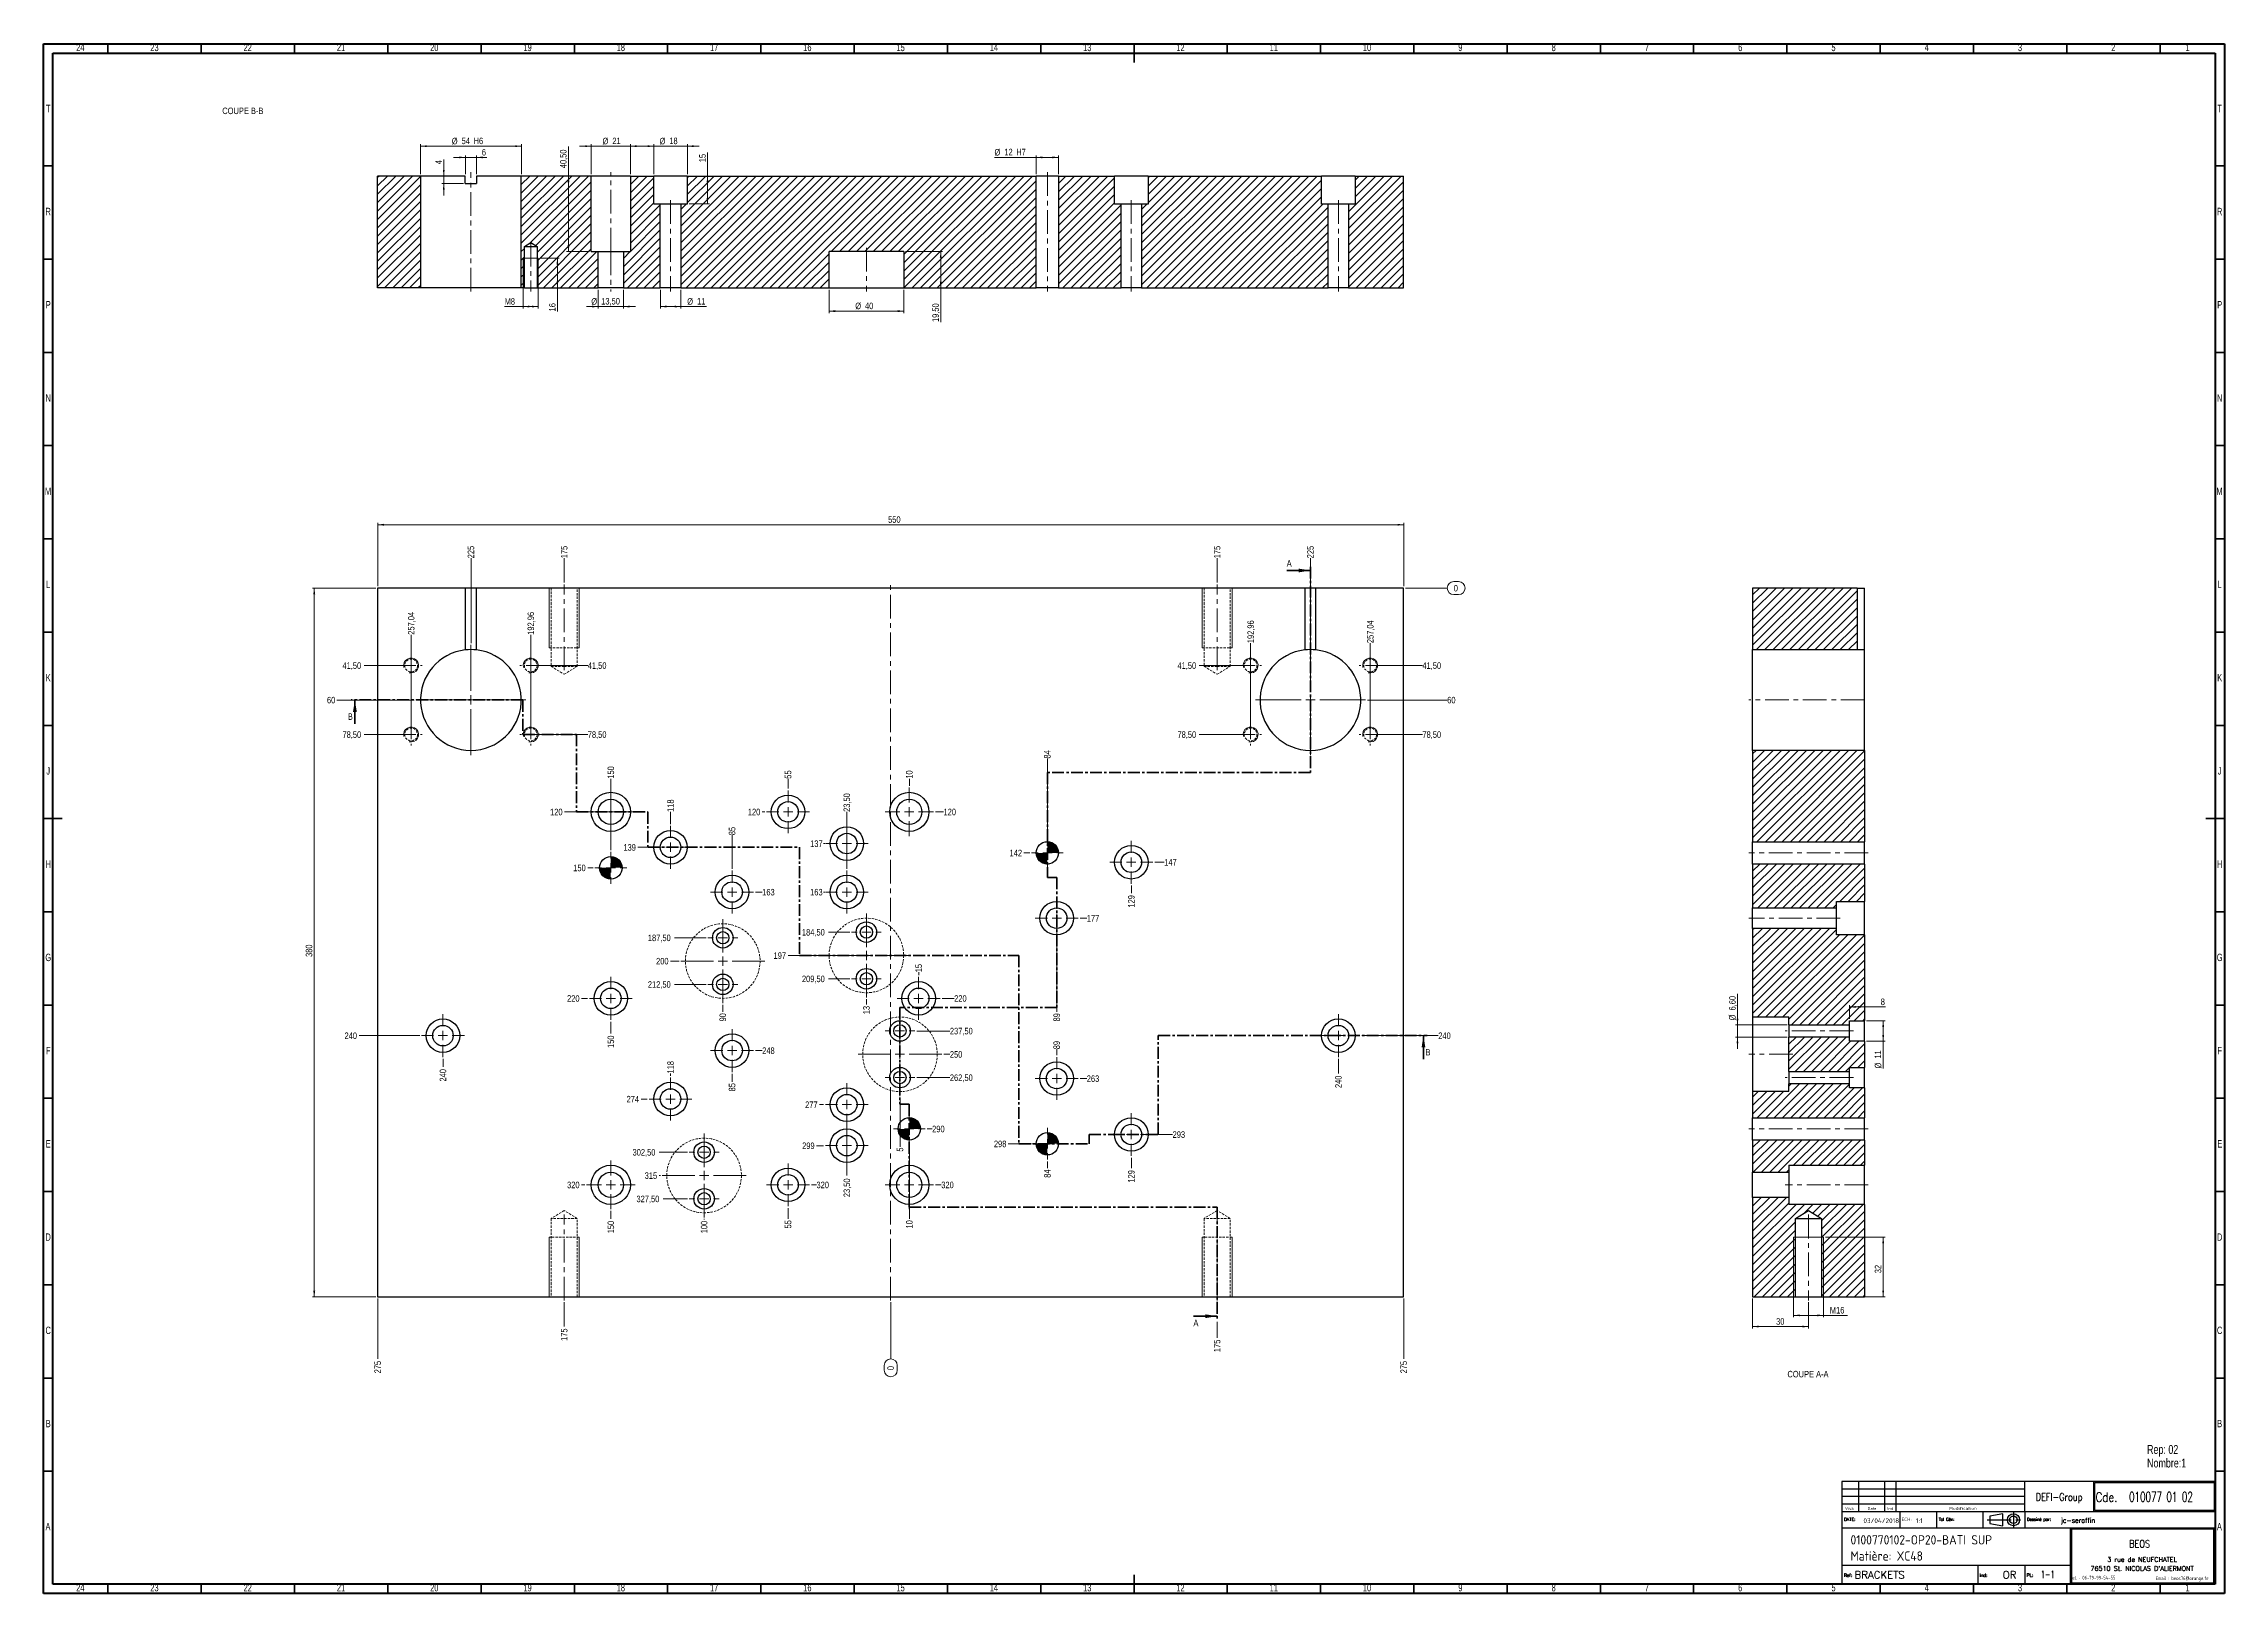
# Model space of a CAD drawing. Header units: millimetres. Extents: x 15 to 1184, y 5 to 836.
import ezdxf

# ---------------------------------------------------------------- set-up
doc = ezdxf.new("R2010")
doc.units = ezdxf.units.MM
for name, pattern in [('CENTER', [10.16, 6.35, -1.27, 1.27, -1.27]), ('CENTERX2', [20.32, 12.7, -2.54, 2.54, -2.54]), ('HIDDEN', [1.905, 1.27, -0.635])]:
    doc.linetypes.add(name, pattern=pattern)
doc.layers.add('DIMENSIONS', color=176, linetype='Continuous')
doc.styles.add('SLDTEXTSTYLE0', font='TXT', dxfattribs={"width": 0.75})
doc.styles.add('SLDTEXTSTYLE1', font='ISOCP')
doc.styles.add('SLDTEXTSTYLE10', font='ISOCP', dxfattribs={"width": 1.147311})
doc.styles.add('SLDTEXTSTYLE11', font='ISOCP', dxfattribs={"width": 1.385904})
doc.styles.add('SLDTEXTSTYLE12', font='ISOCP', dxfattribs={"width": 1.246461})
doc.styles.add('SLDTEXTSTYLE13', font='ROMAND')
doc.styles.add('SLDTEXTSTYLE2', font='ROMANT', dxfattribs={"width": 0.8})
doc.styles.add('SLDTEXTSTYLE3', font='ISOCP', dxfattribs={"width": 0.8})
doc.styles.add('SLDTEXTSTYLE4', font='ROMANS', dxfattribs={"width": 0.8})
doc.styles.add('SLDTEXTSTYLE5', font='ROMANT')
doc.styles.add('SLDTEXTSTYLE6', font='ROMANS')
doc.styles.add('SLDTEXTSTYLE7', font='ROMANT', dxfattribs={"width": 0.65})
doc.styles.add('SLDTEXTSTYLE8', font='ISOCP', dxfattribs={"width": 1.446157})
doc.styles.add('SLDTEXTSTYLE9', font='ISOCP', dxfattribs={"width": 1.294402})
doc.dimstyles.new('SLDDIMSTYLE0', dxfattribs={"dimtxt": 3.5, "dimasz": 3.302, "dimexe": 0, "dimexo": 0.0625, "dimgap": 0.875, "dimtad": 0, "dimtih": 1, "dimtoh": 1, "dimdec": 0, "dimrnd": 1e-09, "dimdsep": 46, "dimtxsty": 'SLDTEXTSTYLE0', "dimblk1": 'NONE', "dimblk2": 'NONE', "dimsah": 1, "dimcen": 0.09, "dimadec": 0, "dimazin": 2, "dimtfac": 1, "dimtdec": 0, "dimtofl": 0, "dimtmove": 0, "dimatfit": 3, "dimldrblk": 'NONE', "dimfxl": 1, "dimfrac": 2, "dimtolj": 1, "dimtzin": 12, "dimarcsym": 0})
doc.dimstyles.new('SLDDIMSTYLE1', dxfattribs={"dimtxt": 3.5, "dimasz": 3.302, "dimexe": 0, "dimexo": 0.0625, "dimgap": 0.875, "dimtad": 0, "dimtih": 1, "dimtoh": 1, "dimrnd": 1e-09, "dimzin": 12, "dimdsep": 46, "dimtxsty": 'SLDTEXTSTYLE0', "dimblk1": 'NONE', "dimblk2": 'NONE', "dimsah": 1, "dimcen": 0.09, "dimadec": 0, "dimazin": 3, "dimtfac": 1, "dimtofl": 0, "dimtmove": 0, "dimatfit": 3, "dimldrblk": 'NONE', "dimfxl": 1, "dimfrac": 2, "dimtolj": 1, "dimtzin": 12, "dimarcsym": 0})
doc.dimstyles.new('SLDDIMSTYLE2', dxfattribs={"dimtxt": 3.5, "dimasz": 3.302, "dimexe": 0, "dimexo": 0.0625, "dimgap": 0.875, "dimtad": 1, "dimrnd": 1e-09, "dimzin": 12, "dimdsep": 46, "dimtxsty": 'SLDTEXTSTYLE0', "dimsah": 1, "dimcen": 0.09, "dimadec": 0, "dimazin": 3, "dimtfac": 1, "dimtofl": 0, "dimtmove": 0, "dimatfit": 3, "dimfxl": 1, "dimfrac": 2, "dimtolj": 1, "dimtzin": 12, "dimarcsym": 0})
doc.dimstyles.new('SLDDIMSTYLE3', dxfattribs={"dimtxt": 3.5, "dimasz": 3.302, "dimexe": 0, "dimexo": 0.0625, "dimgap": 0.875, "dimtad": 1, "dimrnd": 1e-09, "dimzin": 12, "dimdsep": 46, "dimtxsty": 'SLDTEXTSTYLE0', "dimsah": 1, "dimcen": 0.09, "dimadec": 0, "dimazin": 3, "dimtfac": 1, "dimtmove": 0, "dimatfit": 0, "dimfxl": 1, "dimfrac": 2, "dimtolj": 1, "dimtzin": 12, "dimarcsym": 0})

msp = doc.modelspace()

# ---------------------------------------------------------------- texts
at = {"color": 7, "linetype": 'Continuous', "lineweight": 0, "attachment_point": 2, "style": 'SLDTEXTSTYLE0'}
for s, insert, char_height in [('24', (34.67, 836.06), 3.9688), ('23', (74.42, 836.06), 3.9688), ('22', (124.42, 836.06), 3.9688), ('21', (174.42, 836.06), 3.9688), ('20', (224.42, 836.06), 3.9688), ('19', (274.42, 836.06), 3.9688), ('18', (324.42, 836.06), 3.9688), ('17', (374.42, 836.06), 3.9688), ('16', (424.42, 836.06), 3.9688), ('15', (474.42, 836.06), 3.9688), ('14', (524.42, 836.06), 3.9688), ('13', (574.42, 836.06), 3.9688), ('12', (624.42, 836.06), 3.9688), ('11', (674.42, 836.06), 3.9688), ('10', (724.42, 836.06), 3.9688), ('9', (774.46, 836.06), 3.969), ('8', (824.46, 836.06), 3.969), ('7', (874.46, 836.06), 3.969), ('6', (924.46, 836.06), 3.969), ('5', (974.46, 836.06), 3.969), ('4', (1024.46, 836.06), 3.969), ('3', (1074.46, 836.06), 3.969), ('2', (1124.46, 836.06), 3.969), ('1', (1164.21, 836.06), 3.969), ('T', (17.488, 803.31), 3.969), ('COUPE B-B', (121.8, 801.806), 3.5), ('T', (1181.488, 803.31), 3.969), ('R', (17.444, 748.06), 3.969), ('R', (1181.444, 748.06), 3.969), ('P', (17.485, 698.06), 3.969), ('P', (1181.485, 698.06), 3.969), ('N', (17.464, 648.06), 3.969), ('N', (1181.464, 648.06), 3.969), ('M', (17.362, 598.06), 3.969), ('M', (1181.362, 598.06), 3.969), ('L', (17.455, 548.06), 3.969), ('L', (1181.455, 548.06), 3.969), ('K', (17.489, 498.06), 3.969), ('K', (1181.489, 498.06), 3.969), ('J', (17.465, 448.06), 3.969), ('J', (1181.465, 448.06), 3.969), ('H', (17.49, 398.06), 3.969), ('H', (1181.49, 398.06), 3.969), ('G', (17.487, 348.06), 3.969), ('G', (1181.487, 348.06), 3.969), ('F', (17.458, 298.06), 3.969), ('F', (1181.458, 298.06), 3.969), ('E', (17.508, 248.06), 3.969), ('E', (1181.508, 248.06), 3.969), ('D', (17.453, 198.06), 3.969), ('D', (1181.453, 198.06), 3.969), ('C', (17.459, 148.06), 3.969), ('C', (1181.459, 148.06), 3.969), ('COUPE A-A', (960.785, 124.347), 3.5), ('B', (17.471, 98.06), 3.969), ('B', (1181.471, 98.06), 3.969), ('A', (17.34, 42.81), 3.969), ('A', (1181.34, 42.81), 3.969), ('24', (34.67, 10.06), 3.9688), ('23', (74.42, 10.06), 3.9688), ('22', (124.42, 10.06), 3.9688), ('21', (174.42, 10.06), 3.9688), ('20', (224.42, 10.06), 3.9688), ('19', (274.42, 10.06), 3.9688), ('18', (324.42, 10.06), 3.9688), ('17', (374.42, 10.06), 3.9688), ('16', (424.42, 10.06), 3.9688), ('15', (474.42, 10.06), 3.9688), ('14', (524.42, 10.06), 3.9688), ('13', (574.42, 10.06), 3.9688), ('12', (624.42, 10.06), 3.9688), ('11', (674.42, 10.06), 3.9688), ('10', (724.42, 10.06), 3.9688), ('9', (774.46, 10.06), 3.969), ('8', (824.46, 10.06), 3.969), ('7', (874.46, 10.06), 3.969), ('6', (924.46, 10.06), 3.969), ('5', (974.46, 10.06), 3.969), ('4', (1024.46, 10.06), 3.969), ('3', (1074.46, 10.06), 3.969), ('2', (1124.46, 10.06), 3.969), ('1', (1164.21, 10.06), 3.969)]:
    msp.add_mtext(s, dxfattribs=dict(at, insert=insert, char_height=char_height))
at = {"color": 7, "linetype": 'Continuous', "char_height": 3.5, "attachment_point": 1, "style": 'SLDTEXTSTYLE0'}
for s, insert in [('A', (681.353, 559.124)), ('B', (178.108, 476.971)), ('B', (755.74, 296.971)), ('A', (631.353, 151.803))]:
    msp.add_mtext(s, dxfattribs=dict(at, insert=insert))
at = {"layer": 'DIMENSIONS'}
for s, insert, char_height, attachment_point, style in [('DEFI-Group', (1095.401, 58.708), 4, 2, 'SLDTEXTSTYLE2'), ('Cde.', (1114.982, 59.133), 5, 1, 'SLDTEXTSTYLE2'), ('010077 01 02', (1132.902, 59.447), 5.29167, 1, 'SLDTEXTSTYLE7'), ('Visa', (980.637, 51.354), 1.5671, 1, 'SLDTEXTSTYLE12'), ('Date', (992.806, 51.29), 1.4924, 1, 'SLDTEXTSTYLE10'), ('Ind', (1003.236, 51.29), 1.4924, 1, 'SLDTEXTSTYLE11'), ('Modification', (1036.471, 51.354), 1.56705, 1, 'SLDTEXTSTYLE8'), ('DATE:', (980.016, 45.605), 1.7277, 1, 'SLDTEXTSTYLE6'), ('0100770102-OP20-BATI SUP', (983.585, 36.216), 5, 1, 'SLDTEXTSTYLE1'), ('03/04/2018', (990.515, 45.26), 2.5, 1, 'SLDTEXTSTYLE1'), ('ECH:', (1010.893, 45.567), 1.8141, 1, 'SLDTEXTSTYLE9'), ('1:1', (1018.602, 45.247), 2.5, 1, 'SLDTEXTSTYLE1'), ('Tol Gén:', (1030.934, 45.605), 1.7277, 1, 'SLDTEXTSTYLE4'), ('Dessiné par:', (1078.203, 45.605), 1.72768, 1, 'SLDTEXTSTYLE4'), ('jc-seraffin', (1096.337, 45.427), 2.5, 1, 'SLDTEXTSTYLE5'), ('Matière: XC48', (983.585, 27.57), 5, 1, 'SLDTEXTSTYLE1'), ('3 rue de NEUFCHATEL', (1139.891, 24.455), 2.5, 2, 'SLDTEXTSTYLE13'), ('BEOS', (1138.553, 33.602), 4, 2, 'SLDTEXTSTYLE2'), ('Ref:', (980.016, 15.605), 1.7277, 1, 'SLDTEXTSTYLE6'), ('BRACKETS', (985.757, 16.958), 4, 1, 'SLDTEXTSTYLE5'), ('Ind:', (1052.808, 15.605), 1.7277, 1, 'SLDTEXTSTYLE6'), ('OR', (1065.176, 16.958), 4, 1, 'SLDTEXTSTYLE5'), ('PL:', (1078.016, 15.605), 1.7277, 1, 'SLDTEXTSTYLE6'), ('1-1', (1085.633, 17.18), 4, 1, 'SLDTEXTSTYLE7'), ('Tel. : 06-79-99-54-55', (1113.342, 14.435), 2, 2, 'SLDTEXTSTYLE3'), ("76510 St. NICOLAS D'ALIERMONT", (1139.885, 19.63), 2.5, 2, 'SLDTEXTSTYLE13'), ('Email : beos76@orange.fr', (1161.354, 14.104), 2, 2, 'SLDTEXTSTYLE3')]:
    msp.add_mtext(s, dxfattribs=dict(at, insert=insert, char_height=char_height, attachment_point=attachment_point, style=style))

# ---------------------------------------------------------------- blocks, each defined once
blk = doc.blocks.new('SW_NOTE_0')
at = {"color": 0, "linetype": 'Continuous', "lineweight": 0, "char_height": 4.76, "attachment_point": 1, "style": 'SLDTEXTSTYLE0'}
for s, insert in [('Rep: 02', (0, 6.1)), ('Nombre:1', (0, -1.2))]:
    blk.add_mtext(s, dxfattribs=dict(at, insert=insert))
blk = doc.blocks.new('_D')
at = {"color": 7, "linetype": 'Continuous', "lineweight": 18}
for p, q in [((469.1, 161.1), (469.1, 130.8)), ((465.6, 124.7), (465.6, 127.3)), ((472.5, 127.3), (472.5, 124.7))]:
    blk.add_line(p, q, dxfattribs=at)
for centre, start, end in [((469.1, 127.3), 0, 180), ((469.1, 124.7), 180, 0)]:
    blk.add_arc(centre, 3.49, start, end, dxfattribs=at)
at = {"color": 7, "linetype": 'Continuous', "lineweight": 18, "insert": (467.3, 124.7), "char_height": 3.5, "attachment_point": 1, "rotation": 90, "style": 'SLDTEXTSTYLE0'}
blk.add_mtext('0', dxfattribs=at)
blk = doc.blocks.new('_None')
blk = doc.blocks.new('_D_1')
at = {"color": 7, "linetype": 'Continuous', "lineweight": 18}
blk.add_line((456.1, 323.6), (456.1, 320.8), dxfattribs=at)
at = {"color": 7, "linetype": 'Continuous', "lineweight": 18, "insert": (454.3, 315.6), "char_height": 3.5, "attachment_point": 1, "rotation": 90, "style": 'SLDTEXTSTYLE0'}
blk.add_mtext('13', dxfattribs=at)
blk = doc.blocks.new('_D_2')
at = {"color": 7, "linetype": 'Continuous', "lineweight": 18}
blk.add_line((445.6, 393.6), (445.6, 424.1), dxfattribs=at)
at = {"color": 7, "linetype": 'Continuous', "lineweight": 18, "insert": (443.8, 424.1), "char_height": 3.5, "attachment_point": 1, "rotation": 90, "style": 'SLDTEXTSTYLE0'}
blk.add_mtext('23,50', dxfattribs=at)
blk = doc.blocks.new('_D_3')
at = {"color": 7, "linetype": 'Continuous', "lineweight": 18}
blk.add_line((445.6, 254.6), (445.6, 229.1), dxfattribs=at)
at = {"color": 7, "linetype": 'Continuous', "lineweight": 18, "insert": (443.8, 217.5), "char_height": 3.5, "attachment_point": 1, "rotation": 90, "style": 'SLDTEXTSTYLE0'}
blk.add_mtext('23,50', dxfattribs=at)
blk = doc.blocks.new('_D_4')
at = {"color": 7, "linetype": 'Continuous', "lineweight": 18}
blk.add_line((414.1, 436.6), (414.1, 441.9), dxfattribs=at)
at = {"color": 7, "linetype": 'Continuous', "lineweight": 18, "insert": (412.3, 441.9), "char_height": 3.5, "attachment_point": 1, "rotation": 90, "style": 'SLDTEXTSTYLE0'}
blk.add_mtext('55', dxfattribs=at)
blk = doc.blocks.new('_D_5')
at = {"color": 7, "linetype": 'Continuous', "lineweight": 18}
blk.add_line((414.1, 211.6), (414.1, 205.9), dxfattribs=at)
at = {"color": 7, "linetype": 'Continuous', "lineweight": 18, "insert": (412.3, 200.7), "char_height": 3.5, "attachment_point": 1, "rotation": 90, "style": 'SLDTEXTSTYLE0'}
blk.add_mtext('55', dxfattribs=at)
blk = doc.blocks.new('_D_6')
at = {"color": 7, "linetype": 'Continuous', "lineweight": 18}
blk.add_line((384.1, 393.6), (384.1, 411.6), dxfattribs=at)
at = {"color": 7, "linetype": 'Continuous', "lineweight": 18, "insert": (382.3, 411.6), "char_height": 3.5, "attachment_point": 1, "rotation": 90, "style": 'SLDTEXTSTYLE0'}
blk.add_mtext('85', dxfattribs=at)
blk = doc.blocks.new('_D_7')
at = {"color": 7, "linetype": 'Continuous', "lineweight": 18}
blk.add_line((384.1, 283.6), (384.1, 279.4), dxfattribs=at)
at = {"color": 7, "linetype": 'Continuous', "lineweight": 18, "insert": (382.3, 274.2), "char_height": 3.5, "attachment_point": 1, "rotation": 90, "style": 'SLDTEXTSTYLE0'}
blk.add_mtext('85', dxfattribs=at)
blk = doc.blocks.new('_D_8')
at = {"color": 7, "linetype": 'Continuous', "lineweight": 18}
blk.add_line((379.1, 320.6), (379.1, 316.8), dxfattribs=at)
at = {"color": 7, "linetype": 'Continuous', "lineweight": 18, "insert": (377.3, 311.7), "char_height": 3.5, "attachment_point": 1, "rotation": 90, "style": 'SLDTEXTSTYLE0'}
blk.add_mtext('90', dxfattribs=at)
blk = doc.blocks.new('_D_9')
at = {"color": 7, "linetype": 'Continuous', "lineweight": 18}
blk.add_line((369.1, 205.6), (369.1, 205.9), dxfattribs=at)
at = {"color": 7, "linetype": 'Continuous', "lineweight": 18, "insert": (367.3, 198.1), "char_height": 3.5, "attachment_point": 1, "rotation": 90, "style": 'SLDTEXTSTYLE0'}
blk.add_mtext('100', dxfattribs=at)
blk = doc.blocks.new('_D_10')
at = {"color": 7, "linetype": 'Continuous', "lineweight": 18}
blk.add_line((351.1, 417.6), (351.1, 424.1), dxfattribs=at)
at = {"color": 7, "linetype": 'Continuous', "lineweight": 18, "insert": (349.3, 424.1), "char_height": 3.5, "attachment_point": 1, "rotation": 90, "style": 'SLDTEXTSTYLE0'}
blk.add_mtext('118', dxfattribs=at)
blk = doc.blocks.new('_D_11')
at = {"color": 7, "linetype": 'Continuous', "lineweight": 18}
blk.add_line((351.1, 282.6), (351.1, 283.8), dxfattribs=at)
at = {"color": 7, "linetype": 'Continuous', "lineweight": 18, "insert": (349.3, 283.8), "char_height": 3.5, "attachment_point": 1, "rotation": 90, "style": 'SLDTEXTSTYLE0'}
blk.add_mtext('118', dxfattribs=at)
blk = doc.blocks.new('_D_12')
at = {"color": 7, "linetype": 'Continuous', "lineweight": 18}
blk.add_line((319.1, 403.6), (319.1, 441.9), dxfattribs=at)
at = {"color": 7, "linetype": 'Continuous', "lineweight": 18, "insert": (317.3, 441.9), "char_height": 3.5, "attachment_point": 1, "rotation": 90, "style": 'SLDTEXTSTYLE0'}
blk.add_mtext('150', dxfattribs=at)
blk = doc.blocks.new('_D_13')
at = {"color": 7, "linetype": 'Continuous', "lineweight": 18}
blk.add_line((319.1, 311.6), (319.1, 305.2), dxfattribs=at)
at = {"color": 7, "linetype": 'Continuous', "lineweight": 18, "insert": (317.3, 297.5), "char_height": 3.5, "attachment_point": 1, "rotation": 90, "style": 'SLDTEXTSTYLE0'}
blk.add_mtext('150', dxfattribs=at)
blk = doc.blocks.new('_D_14')
at = {"color": 7, "linetype": 'Continuous', "lineweight": 18}
blk.add_line((319.1, 210.1), (319.1, 205.9), dxfattribs=at)
at = {"color": 7, "linetype": 'Continuous', "lineweight": 18, "insert": (317.3, 198.1), "char_height": 3.5, "attachment_point": 1, "rotation": 90, "style": 'SLDTEXTSTYLE0'}
blk.add_mtext('150', dxfattribs=at)
blk = doc.blocks.new('_D_15')
at = {"color": 7, "linetype": 'Continuous', "lineweight": 18}
blk.add_line((294.1, 547.1), (294.1, 560.1), dxfattribs=at)
at = {"color": 7, "linetype": 'Continuous', "lineweight": 18, "insert": (292.3, 560.1), "char_height": 3.5, "attachment_point": 1, "rotation": 90, "style": 'SLDTEXTSTYLE0'}
blk.add_mtext('175', dxfattribs=at)
blk = doc.blocks.new('_D_16')
at = {"color": 7, "linetype": 'Continuous', "lineweight": 18}
blk.add_line((294.1, 161.1), (294.1, 148.1), dxfattribs=at)
at = {"color": 7, "linetype": 'Continuous', "lineweight": 18, "insert": (292.3, 140.4), "char_height": 3.5, "attachment_point": 1, "rotation": 90, "style": 'SLDTEXTSTYLE0'}
blk.add_mtext('175', dxfattribs=at)
blk = doc.blocks.new('_D_17')
at = {"color": 7, "linetype": 'Continuous', "lineweight": 18}
blk.add_line((276.1, 466.6), (276.1, 519.1), dxfattribs=at)
at = {"color": 7, "linetype": 'Continuous', "lineweight": 18, "insert": (274.4, 519.1), "char_height": 3.5, "attachment_point": 1, "rotation": 90, "style": 'SLDTEXTSTYLE0'}
blk.add_mtext('192,96', dxfattribs=at)
blk = doc.blocks.new('_D_18')
at = {"color": 7, "linetype": 'Continuous', "lineweight": 18}
blk.add_line((244.1, 514.6), (244.1, 560.1), dxfattribs=at)
at = {"color": 7, "linetype": 'Continuous', "lineweight": 18, "insert": (242.3, 560.1), "char_height": 3.5, "attachment_point": 1, "rotation": 90, "style": 'SLDTEXTSTYLE0'}
blk.add_mtext('225', dxfattribs=at)
blk = doc.blocks.new('_D_19')
at = {"color": 7, "linetype": 'Continuous', "lineweight": 18}
blk.add_line((229.1, 291.6), (229.1, 287.3), dxfattribs=at)
at = {"color": 7, "linetype": 'Continuous', "lineweight": 18, "insert": (227.3, 279.5), "char_height": 3.5, "attachment_point": 1, "rotation": 90, "style": 'SLDTEXTSTYLE0'}
blk.add_mtext('240', dxfattribs=at)
blk = doc.blocks.new('_D_20')
at = {"color": 7, "linetype": 'Continuous', "lineweight": 18}
blk.add_line((212, 466.6), (212, 519.1), dxfattribs=at)
at = {"color": 7, "linetype": 'Continuous', "lineweight": 18, "insert": (210.3, 519.1), "char_height": 3.5, "attachment_point": 1, "rotation": 90, "style": 'SLDTEXTSTYLE0'}
blk.add_mtext('257,04', dxfattribs=at)
blk = doc.blocks.new('_D_21')
at = {"color": 7, "linetype": 'Continuous', "lineweight": 18}
blk.add_line((194.1, 163.1), (194.1, 130.8), dxfattribs=at)
at = {"color": 7, "linetype": 'Continuous', "lineweight": 18, "insert": (192.3, 123), "char_height": 3.5, "attachment_point": 1, "rotation": 90, "style": 'SLDTEXTSTYLE0'}
blk.add_mtext('275', dxfattribs=at)
blk = doc.blocks.new('_D_22')
at = {"color": 7, "linetype": 'Continuous', "lineweight": 18}
blk.add_line((474.1, 270.6), (474.1, 244.4), dxfattribs=at)
at = {"color": 7, "linetype": 'Continuous', "lineweight": 18, "insert": (472.3, 241.9), "char_height": 3.5, "attachment_point": 1, "rotation": 90, "style": 'SLDTEXTSTYLE0'}
blk.add_mtext('5', dxfattribs=at)
blk = doc.blocks.new('_D_23')
at = {"color": 7, "linetype": 'Continuous', "lineweight": 18}
blk.add_line((479.1, 244.6), (479.1, 205.9), dxfattribs=at)
at = {"color": 7, "linetype": 'Continuous', "lineweight": 18, "insert": (477.3, 200.7), "char_height": 3.5, "attachment_point": 1, "rotation": 90, "style": 'SLDTEXTSTYLE0'}
blk.add_mtext('10', dxfattribs=at)
blk = doc.blocks.new('_D_24')
at = {"color": 7, "linetype": 'Continuous', "lineweight": 18}
blk.add_line((479.1, 438.1), (479.1, 441.9), dxfattribs=at)
at = {"color": 7, "linetype": 'Continuous', "lineweight": 18, "insert": (477.3, 441.9), "char_height": 3.5, "attachment_point": 1, "rotation": 90, "style": 'SLDTEXTSTYLE0'}
blk.add_mtext('10', dxfattribs=at)
blk = doc.blocks.new('_D_25')
at = {"color": 7, "linetype": 'Continuous', "lineweight": 18}
blk.add_line((484.1, 336.6), (484.1, 338.1), dxfattribs=at)
at = {"color": 7, "linetype": 'Continuous', "lineweight": 18, "insert": (482.3, 338.1), "char_height": 3.5, "attachment_point": 1, "rotation": 90, "style": 'SLDTEXTSTYLE0'}
blk.add_mtext('15', dxfattribs=at)
blk = doc.blocks.new('_D_26')
at = {"color": 7, "linetype": 'Continuous', "lineweight": 18}
blk.add_line((553.1, 236.6), (553.1, 233), dxfattribs=at)
at = {"color": 7, "linetype": 'Continuous', "lineweight": 18, "insert": (551.3, 227.9), "char_height": 3.5, "attachment_point": 1, "rotation": 90, "style": 'SLDTEXTSTYLE0'}
blk.add_mtext('84', dxfattribs=at)
blk = doc.blocks.new('_D_27')
at = {"color": 7, "linetype": 'Continuous', "lineweight": 18}
blk.add_line((553.1, 411.6), (553.1, 452.7), dxfattribs=at)
at = {"color": 7, "linetype": 'Continuous', "lineweight": 18, "insert": (551.3, 452.7), "char_height": 3.5, "attachment_point": 1, "rotation": 90, "style": 'SLDTEXTSTYLE0'}
blk.add_mtext('84', dxfattribs=at)
blk = doc.blocks.new('_D_28')
at = {"color": 7, "linetype": 'Continuous', "lineweight": 18}
blk.add_line((558.1, 293.6), (558.1, 296.8), dxfattribs=at)
at = {"color": 7, "linetype": 'Continuous', "lineweight": 18, "insert": (556.3, 296.8), "char_height": 3.5, "attachment_point": 1, "rotation": 90, "style": 'SLDTEXTSTYLE0'}
blk.add_mtext('89', dxfattribs=at)
blk = doc.blocks.new('_D_29')
at = {"color": 7, "linetype": 'Continuous', "lineweight": 18}
blk.add_line((558.1, 354.6), (558.1, 316.8), dxfattribs=at)
at = {"color": 7, "linetype": 'Continuous', "lineweight": 18, "insert": (556.3, 311.7), "char_height": 3.5, "attachment_point": 1, "rotation": 90, "style": 'SLDTEXTSTYLE0'}
blk.add_mtext('89', dxfattribs=at)
blk = doc.blocks.new('_D_30')
at = {"color": 7, "linetype": 'Continuous', "lineweight": 18}
blk.add_line((598.1, 238.6), (598.1, 233), dxfattribs=at)
at = {"color": 7, "linetype": 'Continuous', "lineweight": 18, "insert": (596.3, 225.3), "char_height": 3.5, "attachment_point": 1, "rotation": 90, "style": 'SLDTEXTSTYLE0'}
blk.add_mtext('129', dxfattribs=at)
blk = doc.blocks.new('_D_31')
at = {"color": 7, "linetype": 'Continuous', "lineweight": 18}
blk.add_line((598.1, 384.6), (598.1, 380.6), dxfattribs=at)
at = {"color": 7, "linetype": 'Continuous', "lineweight": 18, "insert": (596.3, 372.8), "char_height": 3.5, "attachment_point": 1, "rotation": 90, "style": 'SLDTEXTSTYLE0'}
blk.add_mtext('129', dxfattribs=at)
blk = doc.blocks.new('_D_32')
at = {"color": 7, "linetype": 'Continuous', "lineweight": 18}
blk.add_line((644.1, 547.1), (644.1, 560.1), dxfattribs=at)
at = {"color": 7, "linetype": 'Continuous', "lineweight": 18, "insert": (642.3, 560.1), "char_height": 3.5, "attachment_point": 1, "rotation": 90, "style": 'SLDTEXTSTYLE0'}
blk.add_mtext('175', dxfattribs=at)
blk = doc.blocks.new('_D_33')
at = {"color": 7, "linetype": 'Continuous', "lineweight": 18}
blk.add_line((644.1, 150.7), (644.1, 142.1), dxfattribs=at)
at = {"color": 7, "linetype": 'Continuous', "lineweight": 18, "insert": (642.3, 134.4), "char_height": 3.5, "attachment_point": 1, "rotation": 90, "style": 'SLDTEXTSTYLE0'}
blk.add_mtext('175', dxfattribs=at)
blk = doc.blocks.new('_D_34')
at = {"color": 7, "linetype": 'Continuous', "lineweight": 18}
blk.add_line((662, 466.6), (662, 514.6), dxfattribs=at)
at = {"color": 7, "linetype": 'Continuous', "lineweight": 18, "insert": (660.3, 514.6), "char_height": 3.5, "attachment_point": 1, "rotation": 90, "style": 'SLDTEXTSTYLE0'}
blk.add_mtext('192,96', dxfattribs=at)
blk = doc.blocks.new('_D_35')
at = {"color": 7, "linetype": 'Continuous', "lineweight": 18}
blk.add_line((694.1, 514.6), (694.1, 560.1), dxfattribs=at)
at = {"color": 7, "linetype": 'Continuous', "lineweight": 18, "insert": (692.3, 560.1), "char_height": 3.5, "attachment_point": 1, "rotation": 90, "style": 'SLDTEXTSTYLE0'}
blk.add_mtext('225', dxfattribs=at)
blk = doc.blocks.new('_D_36')
at = {"color": 7, "linetype": 'Continuous', "lineweight": 18}
blk.add_line((709.1, 291.6), (709.1, 283.8), dxfattribs=at)
at = {"color": 7, "linetype": 'Continuous', "lineweight": 18, "insert": (707.3, 276), "char_height": 3.5, "attachment_point": 1, "rotation": 90, "style": 'SLDTEXTSTYLE0'}
blk.add_mtext('240', dxfattribs=at)
blk = doc.blocks.new('_D_37')
at = {"color": 7, "linetype": 'Continuous', "lineweight": 18}
blk.add_line((726.1, 466.6), (726.1, 514.6), dxfattribs=at)
at = {"color": 7, "linetype": 'Continuous', "lineweight": 18, "insert": (724.4, 514.6), "char_height": 3.5, "attachment_point": 1, "rotation": 90, "style": 'SLDTEXTSTYLE0'}
blk.add_mtext('257,04', dxfattribs=at)
blk = doc.blocks.new('_D_38')
at = {"color": 7, "linetype": 'Continuous', "lineweight": 18}
blk.add_line((744.1, 163.1), (744.1, 130.8), dxfattribs=at)
at = {"color": 7, "linetype": 'Continuous', "lineweight": 18, "insert": (742.3, 123), "char_height": 3.5, "attachment_point": 1, "rotation": 90, "style": 'SLDTEXTSTYLE0'}
blk.add_mtext('275', dxfattribs=at)
blk = doc.blocks.new('_D_39')
at = {"color": 7, "linetype": 'Continuous', "lineweight": 18}
for p, q in [((745.1, 544.1), (767.4, 544.1)), ((770.9, 547.6), (773.5, 547.6)), ((773.5, 540.6), (770.9, 540.6))]:
    blk.add_line(p, q, dxfattribs=at)
for centre, start, end in [((770.9, 544.1), 90, 270), ((773.5, 544.1), 270, 90)]:
    blk.add_arc(centre, 3.49, start, end, dxfattribs=at)
at = {"color": 7, "linetype": 'Continuous', "lineweight": 18, "insert": (770.9, 545.8), "char_height": 3.5, "attachment_point": 1, "style": 'SLDTEXTSTYLE0'}
blk.add_mtext('0', dxfattribs=at)
blk = doc.blocks.new('_D_40')
at = {"color": 7, "linetype": 'Continuous', "lineweight": 18}
blk.add_line((727.1, 502.6), (754.1, 502.6), dxfattribs=at)
at = {"color": 7, "linetype": 'Continuous', "lineweight": 18, "insert": (754.1, 504.3), "char_height": 3.5, "attachment_point": 1, "style": 'SLDTEXTSTYLE0'}
blk.add_mtext('41,50', dxfattribs=at)
blk = doc.blocks.new('_D_41')
at = {"color": 7, "linetype": 'Continuous', "lineweight": 18}
blk.add_line((661, 502.6), (634.5, 502.6), dxfattribs=at)
at = {"color": 7, "linetype": 'Continuous', "lineweight": 18, "insert": (622.8, 504.3), "char_height": 3.5, "attachment_point": 1, "style": 'SLDTEXTSTYLE0'}
blk.add_mtext('41,50', dxfattribs=at)
blk = doc.blocks.new('_D_42')
at = {"color": 7, "linetype": 'Continuous', "lineweight": 18}
blk.add_line((211, 502.6), (186.8, 502.6), dxfattribs=at)
at = {"color": 7, "linetype": 'Continuous', "lineweight": 18, "insert": (175.2, 504.3), "char_height": 3.5, "attachment_point": 1, "style": 'SLDTEXTSTYLE0'}
blk.add_mtext('41,50', dxfattribs=at)
blk = doc.blocks.new('_D_43')
at = {"color": 7, "linetype": 'Continuous', "lineweight": 18}
blk.add_line((277.1, 502.6), (306.7, 502.6), dxfattribs=at)
at = {"color": 7, "linetype": 'Continuous', "lineweight": 18, "insert": (306.7, 504.3), "char_height": 3.5, "attachment_point": 1, "style": 'SLDTEXTSTYLE0'}
blk.add_mtext('41,50', dxfattribs=at)
blk = doc.blocks.new('_D_44')
at = {"color": 7, "linetype": 'Continuous', "lineweight": 18}
blk.add_line((724.6, 484.1), (767.4, 484.1), dxfattribs=at)
at = {"color": 7, "linetype": 'Continuous', "lineweight": 18, "insert": (767.4, 485.8), "char_height": 3.5, "attachment_point": 1, "style": 'SLDTEXTSTYLE0'}
blk.add_mtext('60', dxfattribs=at)
blk = doc.blocks.new('_D_45')
at = {"color": 7, "linetype": 'Continuous', "lineweight": 18}
blk.add_line((213.6, 484.1), (172.1, 484.1), dxfattribs=at)
at = {"color": 7, "linetype": 'Continuous', "lineweight": 18, "insert": (166.9, 485.8), "char_height": 3.5, "attachment_point": 1, "style": 'SLDTEXTSTYLE0'}
blk.add_mtext('60', dxfattribs=at)
blk = doc.blocks.new('_D_46')
at = {"color": 7, "linetype": 'Continuous', "lineweight": 18}
blk.add_line((727.1, 465.6), (754.1, 465.6), dxfattribs=at)
at = {"color": 7, "linetype": 'Continuous', "lineweight": 18, "insert": (754.1, 467.3), "char_height": 3.5, "attachment_point": 1, "style": 'SLDTEXTSTYLE0'}
blk.add_mtext('78,50', dxfattribs=at)
blk = doc.blocks.new('_D_47')
at = {"color": 7, "linetype": 'Continuous', "lineweight": 18}
blk.add_line((661, 465.6), (634.5, 465.6), dxfattribs=at)
at = {"color": 7, "linetype": 'Continuous', "lineweight": 18, "insert": (622.8, 467.3), "char_height": 3.5, "attachment_point": 1, "style": 'SLDTEXTSTYLE0'}
blk.add_mtext('78,50', dxfattribs=at)
blk = doc.blocks.new('_D_48')
at = {"color": 7, "linetype": 'Continuous', "lineweight": 18}
blk.add_line((211, 465.6), (186.8, 465.6), dxfattribs=at)
at = {"color": 7, "linetype": 'Continuous', "lineweight": 18, "insert": (175.2, 467.3), "char_height": 3.5, "attachment_point": 1, "style": 'SLDTEXTSTYLE0'}
blk.add_mtext('78,50', dxfattribs=at)
blk = doc.blocks.new('_D_49')
at = {"color": 7, "linetype": 'Continuous', "lineweight": 18}
blk.add_line((277.1, 465.6), (306.7, 465.6), dxfattribs=at)
at = {"color": 7, "linetype": 'Continuous', "lineweight": 18, "insert": (306.7, 467.3), "char_height": 3.5, "attachment_point": 1, "style": 'SLDTEXTSTYLE0'}
blk.add_mtext('78,50', dxfattribs=at)
blk = doc.blocks.new('_D_50')
at = {"color": 7, "linetype": 'Continuous', "lineweight": 18}
blk.add_line((493.1, 424.1), (497.4, 424.1), dxfattribs=at)
at = {"color": 7, "linetype": 'Continuous', "lineweight": 18, "insert": (497.4, 425.8), "char_height": 3.5, "attachment_point": 1, "style": 'SLDTEXTSTYLE0'}
blk.add_mtext('120', dxfattribs=at)
blk = doc.blocks.new('_D_51')
at = {"color": 7, "linetype": 'Continuous', "lineweight": 18}
blk.add_line((401.6, 424.1), (400.2, 424.1), dxfattribs=at)
at = {"color": 7, "linetype": 'Continuous', "lineweight": 18, "insert": (392.5, 425.8), "char_height": 3.5, "attachment_point": 1, "style": 'SLDTEXTSTYLE0'}
blk.add_mtext('120', dxfattribs=at)
blk = doc.blocks.new('_D_52')
at = {"color": 7, "linetype": 'Continuous', "lineweight": 18}
blk.add_line((305.1, 424.1), (294.2, 424.1), dxfattribs=at)
at = {"color": 7, "linetype": 'Continuous', "lineweight": 18, "insert": (286.5, 425.8), "char_height": 3.5, "attachment_point": 1, "style": 'SLDTEXTSTYLE0'}
blk.add_mtext('120', dxfattribs=at)
blk = doc.blocks.new('_D_53')
at = {"color": 7, "linetype": 'Continuous', "lineweight": 18}
blk.add_line((433.1, 407.1), (433.7, 407.1), dxfattribs=at)
at = {"color": 7, "linetype": 'Continuous', "lineweight": 18, "insert": (425.9, 408.8), "char_height": 3.5, "attachment_point": 1, "style": 'SLDTEXTSTYLE0'}
blk.add_mtext('137', dxfattribs=at)
blk = doc.blocks.new('_D_54')
at = {"color": 7, "linetype": 'Continuous', "lineweight": 18}
blk.add_line((338.6, 405.1), (333.6, 405.1), dxfattribs=at)
at = {"color": 7, "linetype": 'Continuous', "lineweight": 18, "insert": (325.8, 406.8), "char_height": 3.5, "attachment_point": 1, "style": 'SLDTEXTSTYLE0'}
blk.add_mtext('139', dxfattribs=at)
blk = doc.blocks.new('_D_55')
at = {"color": 7, "linetype": 'Continuous', "lineweight": 18}
blk.add_line((543.6, 402.1), (540.5, 402.1), dxfattribs=at)
at = {"color": 7, "linetype": 'Continuous', "lineweight": 18, "insert": (532.8, 403.8), "char_height": 3.5, "attachment_point": 1, "style": 'SLDTEXTSTYLE0'}
blk.add_mtext('142', dxfattribs=at)
blk = doc.blocks.new('_D_56')
at = {"color": 7, "linetype": 'Continuous', "lineweight": 18}
blk.add_line((610.6, 397.1), (615.7, 397.1), dxfattribs=at)
at = {"color": 7, "linetype": 'Continuous', "lineweight": 18, "insert": (615.7, 398.8), "char_height": 3.5, "attachment_point": 1, "style": 'SLDTEXTSTYLE0'}
blk.add_mtext('147', dxfattribs=at)
blk = doc.blocks.new('_D_57')
at = {"color": 7, "linetype": 'Continuous', "lineweight": 18}
blk.add_line((309.6, 394.1), (306.7, 394.1), dxfattribs=at)
at = {"color": 7, "linetype": 'Continuous', "lineweight": 18, "insert": (298.9, 395.8), "char_height": 3.5, "attachment_point": 1, "style": 'SLDTEXTSTYLE0'}
blk.add_mtext('150', dxfattribs=at)
blk = doc.blocks.new('_D_58')
at = {"color": 7, "linetype": 'Continuous', "lineweight": 18}
blk.add_line((433.1, 381.1), (433.7, 381.1), dxfattribs=at)
at = {"color": 7, "linetype": 'Continuous', "lineweight": 18, "insert": (425.9, 382.8), "char_height": 3.5, "attachment_point": 1, "style": 'SLDTEXTSTYLE0'}
blk.add_mtext('163', dxfattribs=at)
blk = doc.blocks.new('_D_59')
at = {"color": 7, "linetype": 'Continuous', "lineweight": 18}
blk.add_line((396.6, 381.1), (400.2, 381.1), dxfattribs=at)
at = {"color": 7, "linetype": 'Continuous', "lineweight": 18, "insert": (400.2, 382.8), "char_height": 3.5, "attachment_point": 1, "style": 'SLDTEXTSTYLE0'}
blk.add_mtext('163', dxfattribs=at)
blk = doc.blocks.new('_D_60')
at = {"color": 7, "linetype": 'Continuous', "lineweight": 18}
blk.add_line((570.6, 367.1), (574.2, 367.1), dxfattribs=at)
at = {"color": 7, "linetype": 'Continuous', "lineweight": 18, "insert": (574.2, 368.8), "char_height": 3.5, "attachment_point": 1, "style": 'SLDTEXTSTYLE0'}
blk.add_mtext('177', dxfattribs=at)
blk = doc.blocks.new('_D_61')
at = {"color": 7, "linetype": 'Continuous', "lineweight": 18}
blk.add_line((447.1, 359.6), (435.7, 359.6), dxfattribs=at)
at = {"color": 7, "linetype": 'Continuous', "lineweight": 18, "insert": (421.5, 361.3), "char_height": 3.5, "attachment_point": 1, "style": 'SLDTEXTSTYLE0'}
blk.add_mtext('184,50', dxfattribs=at)
blk = doc.blocks.new('_D_62')
at = {"color": 7, "linetype": 'Continuous', "lineweight": 18}
blk.add_line((370.1, 356.6), (353.2, 356.6), dxfattribs=at)
at = {"color": 7, "linetype": 'Continuous', "lineweight": 18, "insert": (338.9, 358.3), "char_height": 3.5, "attachment_point": 1, "style": 'SLDTEXTSTYLE0'}
blk.add_mtext('187,50', dxfattribs=at)
blk = doc.blocks.new('_D_63')
at = {"color": 7, "linetype": 'Continuous', "lineweight": 18}
blk.add_line((432.6, 347.1), (414.1, 347.1), dxfattribs=at)
at = {"color": 7, "linetype": 'Continuous', "lineweight": 18, "insert": (406.3, 348.8), "char_height": 3.5, "attachment_point": 1, "style": 'SLDTEXTSTYLE0'}
blk.add_mtext('197', dxfattribs=at)
blk = doc.blocks.new('_D_64')
at = {"color": 7, "linetype": 'Continuous', "lineweight": 18}
blk.add_line((355.6, 344.1), (351.1, 344.1), dxfattribs=at)
at = {"color": 7, "linetype": 'Continuous', "lineweight": 18, "insert": (343.3, 345.8), "char_height": 3.5, "attachment_point": 1, "style": 'SLDTEXTSTYLE0'}
blk.add_mtext('200', dxfattribs=at)
blk = doc.blocks.new('_D_65')
at = {"color": 7, "linetype": 'Continuous', "lineweight": 18}
blk.add_line((447.1, 334.6), (435.7, 334.6), dxfattribs=at)
at = {"color": 7, "linetype": 'Continuous', "lineweight": 18, "insert": (421.5, 336.3), "char_height": 3.5, "attachment_point": 1, "style": 'SLDTEXTSTYLE0'}
blk.add_mtext('209,50', dxfattribs=at)
blk = doc.blocks.new('_D_66')
at = {"color": 7, "linetype": 'Continuous', "lineweight": 18}
blk.add_line((370.1, 331.6), (353.2, 331.6), dxfattribs=at)
at = {"color": 7, "linetype": 'Continuous', "lineweight": 18, "insert": (338.9, 333.3), "char_height": 3.5, "attachment_point": 1, "style": 'SLDTEXTSTYLE0'}
blk.add_mtext('212,50', dxfattribs=at)
blk = doc.blocks.new('_D_67')
at = {"color": 7, "linetype": 'Continuous', "lineweight": 18}
blk.add_line((306.6, 324.1), (303.3, 324.1), dxfattribs=at)
at = {"color": 7, "linetype": 'Continuous', "lineweight": 18, "insert": (295.6, 325.8), "char_height": 3.5, "attachment_point": 1, "style": 'SLDTEXTSTYLE0'}
blk.add_mtext('220', dxfattribs=at)
blk = doc.blocks.new('_D_68')
at = {"color": 7, "linetype": 'Continuous', "lineweight": 18}
blk.add_line((496.6, 324.1), (503.1, 324.1), dxfattribs=at)
at = {"color": 7, "linetype": 'Continuous', "lineweight": 18, "insert": (503.1, 325.8), "char_height": 3.5, "attachment_point": 1, "style": 'SLDTEXTSTYLE0'}
blk.add_mtext('220', dxfattribs=at)
blk = doc.blocks.new('_D_69')
at = {"color": 7, "linetype": 'Continuous', "lineweight": 18}
blk.add_line((483.1, 306.6), (500.8, 306.6), dxfattribs=at)
at = {"color": 7, "linetype": 'Continuous', "lineweight": 18, "insert": (500.8, 308.3), "char_height": 3.5, "attachment_point": 1, "style": 'SLDTEXTSTYLE0'}
blk.add_mtext('237,50', dxfattribs=at)
blk = doc.blocks.new('_D_70')
at = {"color": 7, "linetype": 'Continuous', "lineweight": 18}
blk.add_line((216.6, 304.1), (184.1, 304.1), dxfattribs=at)
at = {"color": 7, "linetype": 'Continuous', "lineweight": 18, "insert": (176.3, 305.8), "char_height": 3.5, "attachment_point": 1, "style": 'SLDTEXTSTYLE0'}
blk.add_mtext('240', dxfattribs=at)
blk = doc.blocks.new('_D_71')
at = {"color": 7, "linetype": 'Continuous', "lineweight": 18}
blk.add_line((721.6, 304.1), (762.6, 304.1), dxfattribs=at)
at = {"color": 7, "linetype": 'Continuous', "lineweight": 18, "insert": (762.6, 305.8), "char_height": 3.5, "attachment_point": 1, "style": 'SLDTEXTSTYLE0'}
blk.add_mtext('240', dxfattribs=at)
blk = doc.blocks.new('_D_72')
at = {"color": 7, "linetype": 'Continuous', "lineweight": 18}
blk.add_line((396.6, 296.1), (400.2, 296.1), dxfattribs=at)
at = {"color": 7, "linetype": 'Continuous', "lineweight": 18, "insert": (400.2, 297.8), "char_height": 3.5, "attachment_point": 1, "style": 'SLDTEXTSTYLE0'}
blk.add_mtext('248', dxfattribs=at)
blk = doc.blocks.new('_D_73')
at = {"color": 7, "linetype": 'Continuous', "lineweight": 18}
blk.add_line((497.6, 294.1), (500.8, 294.1), dxfattribs=at)
at = {"color": 7, "linetype": 'Continuous', "lineweight": 18, "insert": (500.8, 295.8), "char_height": 3.5, "attachment_point": 1, "style": 'SLDTEXTSTYLE0'}
blk.add_mtext('250', dxfattribs=at)
blk = doc.blocks.new('_D_74')
at = {"color": 7, "linetype": 'Continuous', "lineweight": 18}
blk.add_line((483.1, 281.6), (500.8, 281.6), dxfattribs=at)
at = {"color": 7, "linetype": 'Continuous', "lineweight": 18, "insert": (500.8, 283.3), "char_height": 3.5, "attachment_point": 1, "style": 'SLDTEXTSTYLE0'}
blk.add_mtext('262,50', dxfattribs=at)
blk = doc.blocks.new('_D_75')
at = {"color": 7, "linetype": 'Continuous', "lineweight": 18}
blk.add_line((570.6, 281.1), (574.2, 281.1), dxfattribs=at)
at = {"color": 7, "linetype": 'Continuous', "lineweight": 18, "insert": (574.2, 282.8), "char_height": 3.5, "attachment_point": 1, "style": 'SLDTEXTSTYLE0'}
blk.add_mtext('263', dxfattribs=at)
blk = doc.blocks.new('_D_76')
at = {"color": 7, "linetype": 'Continuous', "lineweight": 18}
blk.add_line((338.6, 270.1), (335.3, 270.1), dxfattribs=at)
at = {"color": 7, "linetype": 'Continuous', "lineweight": 18, "insert": (327.5, 271.8), "char_height": 3.5, "attachment_point": 1, "style": 'SLDTEXTSTYLE0'}
blk.add_mtext('274', dxfattribs=at)
blk = doc.blocks.new('_D_77')
at = {"color": 7, "linetype": 'Continuous', "lineweight": 18}
blk.add_line((433.1, 267.1), (431, 267.1), dxfattribs=at)
at = {"color": 7, "linetype": 'Continuous', "lineweight": 18, "insert": (423.2, 268.8), "char_height": 3.5, "attachment_point": 1, "style": 'SLDTEXTSTYLE0'}
blk.add_mtext('277', dxfattribs=at)
blk = doc.blocks.new('_D_78')
at = {"color": 7, "linetype": 'Continuous', "lineweight": 18}
blk.add_line((488.6, 254.1), (491.3, 254.1), dxfattribs=at)
at = {"color": 7, "linetype": 'Continuous', "lineweight": 18, "insert": (491.3, 255.8), "char_height": 3.5, "attachment_point": 1, "style": 'SLDTEXTSTYLE0'}
blk.add_mtext('290', dxfattribs=at)
blk = doc.blocks.new('_D_79')
at = {"color": 7, "linetype": 'Continuous', "lineweight": 18}
blk.add_line((610.6, 251.1), (620.2, 251.1), dxfattribs=at)
at = {"color": 7, "linetype": 'Continuous', "lineweight": 18, "insert": (620.2, 252.8), "char_height": 3.5, "attachment_point": 1, "style": 'SLDTEXTSTYLE0'}
blk.add_mtext('293', dxfattribs=at)
blk = doc.blocks.new('_D_80')
at = {"color": 7, "linetype": 'Continuous', "lineweight": 18}
blk.add_line((543.6, 246.1), (532.1, 246.1), dxfattribs=at)
at = {"color": 7, "linetype": 'Continuous', "lineweight": 18, "insert": (524.4, 247.8), "char_height": 3.5, "attachment_point": 1, "style": 'SLDTEXTSTYLE0'}
blk.add_mtext('298', dxfattribs=at)
blk = doc.blocks.new('_D_81')
at = {"color": 7, "linetype": 'Continuous', "lineweight": 18}
blk.add_line((433.1, 245.1), (429.3, 245.1), dxfattribs=at)
at = {"color": 7, "linetype": 'Continuous', "lineweight": 18, "insert": (421.6, 246.8), "char_height": 3.5, "attachment_point": 1, "style": 'SLDTEXTSTYLE0'}
blk.add_mtext('299', dxfattribs=at)
blk = doc.blocks.new('_D_82')
at = {"color": 7, "linetype": 'Continuous', "lineweight": 18}
blk.add_line((360.1, 241.6), (344.9, 241.6), dxfattribs=at)
at = {"color": 7, "linetype": 'Continuous', "lineweight": 18, "insert": (330.7, 243.3), "char_height": 3.5, "attachment_point": 1, "style": 'SLDTEXTSTYLE0'}
blk.add_mtext('302,50', dxfattribs=at)
blk = doc.blocks.new('_D_83')
at = {"color": 7, "linetype": 'Continuous', "lineweight": 18}
blk.add_line((345.6, 229.1), (344.9, 229.1), dxfattribs=at)
at = {"color": 7, "linetype": 'Continuous', "lineweight": 18, "insert": (337.2, 230.8), "char_height": 3.5, "attachment_point": 1, "style": 'SLDTEXTSTYLE0'}
blk.add_mtext('315', dxfattribs=at)
blk = doc.blocks.new('_D_84')
at = {"color": 7, "linetype": 'Continuous', "lineweight": 18}
blk.add_line((305.1, 224.1), (303.3, 224.1), dxfattribs=at)
at = {"color": 7, "linetype": 'Continuous', "lineweight": 18, "insert": (295.6, 225.8), "char_height": 3.5, "attachment_point": 1, "style": 'SLDTEXTSTYLE0'}
blk.add_mtext('320', dxfattribs=at)
blk = doc.blocks.new('_D_85')
at = {"color": 7, "linetype": 'Continuous', "lineweight": 18}
blk.add_line((426.6, 224.1), (429.3, 224.1), dxfattribs=at)
at = {"color": 7, "linetype": 'Continuous', "lineweight": 18, "insert": (429.3, 225.8), "char_height": 3.5, "attachment_point": 1, "style": 'SLDTEXTSTYLE0'}
blk.add_mtext('320', dxfattribs=at)
blk = doc.blocks.new('_D_86')
at = {"color": 7, "linetype": 'Continuous', "lineweight": 18}
blk.add_line((493.1, 224.1), (496.2, 224.1), dxfattribs=at)
at = {"color": 7, "linetype": 'Continuous', "lineweight": 18, "insert": (496.2, 225.8), "char_height": 3.5, "attachment_point": 1, "style": 'SLDTEXTSTYLE0'}
blk.add_mtext('320', dxfattribs=at)
blk = doc.blocks.new('_D_87')
at = {"color": 7, "linetype": 'Continuous', "lineweight": 18}
blk.add_line((360.1, 216.6), (347.1, 216.6), dxfattribs=at)
at = {"color": 7, "linetype": 'Continuous', "lineweight": 18, "insert": (332.8, 218.3), "char_height": 3.5, "attachment_point": 1, "style": 'SLDTEXTSTYLE0'}
blk.add_mtext('327,50', dxfattribs=at)
blk = doc.blocks.new('_D_88')
at = {"color": 7, "linetype": 'Continuous', "lineweight": 18}
for p, q in [((194.1, 545.1), (194.1, 579.1)), ((744.1, 578.1), (194.1, 578.1)), ((744.1, 545.1), (744.1, 579.1))]:
    blk.add_line(p, q, dxfattribs=at)
for points in [[(194.1, 578.1), (197.4, 577.6), (197.4, 578.6)], [(744.1, 578.1), (740.8, 578.6), (740.8, 577.6)]]:
    blk.add_solid(points, dxfattribs=at)
at = {"color": 7, "linetype": 'Continuous', "lineweight": 18, "insert": (467.7, 582.6), "char_height": 3.5, "attachment_point": 1, "style": 'SLDTEXTSTYLE0'}
blk.add_mtext('550', dxfattribs=at)
blk = doc.blocks.new('_D_89')
at = {"color": 7, "linetype": 'Continuous', "lineweight": 18}
for p, q in [((193.1, 544.1), (159.1, 544.1)), ((160.1, 544.1), (160.1, 164.1)), ((193.1, 164.1), (159.1, 164.1))]:
    blk.add_line(p, q, dxfattribs=at)
for points in [[(160.1, 544.1), (159.5, 540.8), (160.6, 540.8)], [(160.1, 164.1), (160.6, 167.4), (159.5, 167.4)]]:
    blk.add_solid(points, dxfattribs=at)
at = {"color": 7, "linetype": 'Continuous', "lineweight": 18, "insert": (155.5, 346.3), "char_height": 3.5, "attachment_point": 1, "rotation": 90, "style": 'SLDTEXTSTYLE0'}
blk.add_mtext('380', dxfattribs=at)
blk = doc.blocks.new('SW_CENTERMARKSYMBOL_0')
at = {"color": 0, "linetype": 'Continuous', "lineweight": 0}
for p, q in [((0, 5), (0, 13)), ((-5, 0), (-13, 0)), ((0, 0), (-2.5, 0)), ((0, 0), (0, 2.5)), ((0, 0), (0, -2.5)), ((0, 0), (2.5, 0)), ((5, 0), (13, 0)), ((0, -5), (0, -13))]:
    blk.add_line(p, q, dxfattribs=at)
blk = doc.blocks.new('SW_CENTERMARKSYMBOL_1')
at = {"color": 0, "linetype": 'Continuous', "lineweight": 0}
for p, q in [((0, 5), (0, 13)), ((-5, 0), (-13, 0)), ((0, 0), (-2.5, 0)), ((0, 0), (0, 2.5)), ((0, 0), (0, -2.5)), ((0, 0), (2.5, 0)), ((5, 0), (13, 0)), ((0, -5), (0, -13))]:
    blk.add_line(p, q, dxfattribs=at)
blk = doc.blocks.new('SW_CENTERMARKSYMBOL_2')
at = {"color": 0, "linetype": 'Continuous', "lineweight": 0}
for p, q in [((0, 5), (0, 13)), ((-5, 0), (-13, 0)), ((0, 0), (-2.5, 0)), ((0, 0), (0, 2.5)), ((0, 0), (0, -2.5)), ((0, 0), (2.5, 0)), ((5, 0), (13, 0)), ((0, -5), (0, -13))]:
    blk.add_line(p, q, dxfattribs=at)
blk = doc.blocks.new('SW_CENTERMARKSYMBOL_3')
at = {"color": 0, "linetype": 'Continuous', "lineweight": 0}
for p, q in [((0, 5), (0, 13)), ((-5, 0), (-13, 0)), ((0, 0), (-2.5, 0)), ((0, 0), (0, 2.5)), ((0, 0), (0, -2.5)), ((0, 0), (2.5, 0)), ((5, 0), (13, 0)), ((0, -5), (0, -13))]:
    blk.add_line(p, q, dxfattribs=at)
blk = doc.blocks.new('SW_CENTERMARKSYMBOL_4')
at = {"color": 0, "linetype": 'Continuous', "lineweight": 0}
for p, q in [((-5, 0), (-11.5, 0)), ((0, 0), (-2.5, 0)), ((0, 5), (0, 11.5)), ((0, 0), (0, 2.5)), ((0, 0), (0, -2.5)), ((0, 0), (2.5, 0)), ((5, 0), (11.5, 0)), ((0, -5), (0, -11.5))]:
    blk.add_line(p, q, dxfattribs=at)
blk = doc.blocks.new('SW_CENTERMARKSYMBOL_5')
at = {"color": 0, "linetype": 'Continuous', "lineweight": 0}
for p, q in [((-5, 0), (-11.5, 0)), ((0, 0), (-2.5, 0)), ((0, 5), (0, 11.5)), ((0, 0), (0, 2.5)), ((0, 0), (0, -2.5)), ((0, 0), (2.5, 0)), ((5, 0), (11.5, 0)), ((0, -5), (0, -11.5))]:
    blk.add_line(p, q, dxfattribs=at)
blk = doc.blocks.new('SW_CENTERMARKSYMBOL_6')
at = {"color": 0, "linetype": 'Continuous', "lineweight": 0}
for p, q in [((-5, 0), (-8, 0)), ((0, 0), (-2.5, 0)), ((0, 5), (0, 8)), ((0, 0), (0, 2.5)), ((0, 0), (0, -2.5)), ((0, 0), (2.5, 0)), ((5, 0), (8, 0)), ((0, -5), (0, -8))]:
    blk.add_line(p, q, dxfattribs=at)
blk = doc.blocks.new('SW_CENTERMARKSYMBOL_7')
at = {"color": 0, "linetype": 'Continuous', "lineweight": 0}
for p, q in [((-5, 0), (-8, 0)), ((0, 0), (-2.5, 0)), ((0, 5), (0, 8)), ((0, 0), (0, 2.5)), ((0, 0), (0, -2.5)), ((0, 0), (2.5, 0)), ((5, 0), (8, 0)), ((0, -5), (0, -8))]:
    blk.add_line(p, q, dxfattribs=at)
blk = doc.blocks.new('SW_CENTERMARKSYMBOL_8')
at = {"color": 0, "linetype": 'Continuous', "lineweight": 0}
for p, q in [((-5, 0), (-8, 0)), ((0, 0), (-2.5, 0)), ((0, 5), (0, 8)), ((0, 0), (0, 2.5)), ((0, 0), (0, -2.5)), ((0, 0), (2.5, 0)), ((5, 0), (8, 0)), ((0, -5), (0, -8))]:
    blk.add_line(p, q, dxfattribs=at)
blk = doc.blocks.new('SW_CENTERMARKSYMBOL_9')
at = {"color": 0, "linetype": 'Continuous', "lineweight": 0}
for p, q in [((-5, 0), (-8, 0)), ((0, 0), (-2.5, 0)), ((0, 5), (0, 8)), ((0, 0), (0, 2.5)), ((0, 0), (0, -2.5)), ((0, 0), (2.5, 0)), ((5, 0), (8, 0)), ((0, -5), (0, -8))]:
    blk.add_line(p, q, dxfattribs=at)
blk = doc.blocks.new('SW_CENTERMARKSYMBOL_10')
at = {"color": 0, "linetype": 'Continuous', "lineweight": 0}
for p, q in [((-5, 0), (-8, 0)), ((0, 0), (-2.5, 0)), ((0, 5), (0, 8)), ((0, 0), (0, 2.5)), ((0, 0), (0, -2.5)), ((0, 0), (2.5, 0)), ((5, 0), (8, 0)), ((0, -5), (0, -8))]:
    blk.add_line(p, q, dxfattribs=at)
blk = doc.blocks.new('SW_CENTERMARKSYMBOL_11')
at = {"color": 0, "linetype": 'Continuous', "lineweight": 0}
for p, q in [((-5, 0), (-8, 0)), ((0, 0), (-2.5, 0)), ((0, 5), (0, 8)), ((0, 0), (0, 2.5)), ((0, 0), (0, -2.5)), ((0, 0), (2.5, 0)), ((5, 0), (8, 0)), ((0, -5), (0, -8))]:
    blk.add_line(p, q, dxfattribs=at)
blk = doc.blocks.new('SW_CENTERMARKSYMBOL_12')
at = {"color": 0, "linetype": 'Continuous', "lineweight": 0}
for p, q in [((-5, 0), (-8, 0)), ((0, 0), (-2.5, 0)), ((0, 5), (0, 8)), ((0, 0), (0, 2.5)), ((0, 0), (0, -2.5)), ((0, 0), (2.5, 0)), ((5, 0), (8, 0)), ((0, -5), (0, -8))]:
    blk.add_line(p, q, dxfattribs=at)
blk = doc.blocks.new('SW_CENTERMARKSYMBOL_13')
at = {"color": 0, "linetype": 'Continuous', "lineweight": 0}
for p, q in [((-5, 0), (-8, 0)), ((0, 0), (-2.5, 0)), ((0, 5), (0, 8)), ((0, 0), (0, 2.5)), ((0, 0), (0, -2.5)), ((0, 0), (2.5, 0)), ((5, 0), (8, 0)), ((0, -5), (0, -8))]:
    blk.add_line(p, q, dxfattribs=at)
blk = doc.blocks.new('SW_CENTERMARKSYMBOL_14')
at = {"color": 0, "linetype": 'Continuous', "lineweight": 0}
for p, q in [((-5, 0), (-8.5, 0)), ((0, 0), (-2.5, 0)), ((0, 5), (0, 8.5)), ((0, 0), (0, 2.5)), ((0, 0), (0, -2.5)), ((0, 0), (2.5, 0)), ((5, 0), (8.5, 0)), ((0, -5), (0, -8.5))]:
    blk.add_line(p, q, dxfattribs=at)
blk = doc.blocks.new('SW_CENTERMARKSYMBOL_15')
at = {"color": 0, "linetype": 'Continuous', "lineweight": 0}
for p, q in [((-5, 0), (-8.5, 0)), ((0, 0), (-2.5, 0)), ((0, 5), (0, 8.5)), ((0, 0), (0, 2.5)), ((0, 0), (0, -2.5)), ((0, 0), (2.5, 0)), ((5, 0), (8.5, 0)), ((0, -5), (0, -8.5))]:
    blk.add_line(p, q, dxfattribs=at)
blk = doc.blocks.new('SW_CENTERMARKSYMBOL_16')
at = {"color": 0, "linetype": 'Continuous', "lineweight": 0}
for p, q in [((-5, 0), (-8.5, 0)), ((0, 0), (-2.5, 0)), ((0, 5), (0, 8.5)), ((0, 0), (0, 2.5)), ((0, 0), (0, -2.5)), ((0, 0), (2.5, 0)), ((5, 0), (8.5, 0)), ((0, -5), (0, -8.5))]:
    blk.add_line(p, q, dxfattribs=at)
blk = doc.blocks.new('SW_CENTERMARKSYMBOL_17')
at = {"color": 0, "linetype": 'Continuous', "lineweight": 0}
for p, q in [((-5, 0), (-8.5, 0)), ((0, 0), (-2.5, 0)), ((0, 5), (0, 8.5)), ((0, 0), (0, 2.5)), ((0, 0), (0, -2.5)), ((0, 0), (2.5, 0)), ((5, 0), (8.5, 0)), ((0, -5), (0, -8.5))]:
    blk.add_line(p, q, dxfattribs=at)
blk = doc.blocks.new('SW_CENTERMARKSYMBOL_18')
at = {"color": 0, "linetype": 'Continuous', "lineweight": 0}
for p, q in [((-5, 0), (-11.5, 0)), ((0, 0), (-2.5, 0)), ((0, 5), (0, 11.5)), ((0, 0), (0, 2.5)), ((0, 0), (0, -2.5)), ((0, 0), (2.5, 0)), ((5, 0), (11.5, 0)), ((0, -5), (0, -11.5))]:
    blk.add_line(p, q, dxfattribs=at)
blk = doc.blocks.new('SW_CENTERMARKSYMBOL_19')
at = {"color": 0, "linetype": 'Continuous', "lineweight": 0}
for p, q in [((-5, 0), (-11.5, 0)), ((0, 0), (-2.5, 0)), ((0, 5), (0, 11.5)), ((0, 0), (0, 2.5)), ((0, 0), (0, -2.5)), ((0, 0), (2.5, 0)), ((5, 0), (11.5, 0)), ((0, -5), (0, -11.5))]:
    blk.add_line(p, q, dxfattribs=at)
blk = doc.blocks.new('SW_CENTERMARKSYMBOL_20')
at = {"color": 0, "linetype": 'Continuous', "lineweight": 0}
for p, q in [((-5, 0), (-11.5, 0)), ((0, 0), (-2.5, 0)), ((0, 5), (0, 11.5)), ((0, 0), (0, 2.5)), ((0, 0), (0, -2.5)), ((0, 0), (2.5, 0)), ((5, 0), (11.5, 0)), ((0, -5), (0, -11.5))]:
    blk.add_line(p, q, dxfattribs=at)
blk = doc.blocks.new('SW_CENTERMARKSYMBOL_21')
at = {"color": 0, "linetype": 'Continuous', "lineweight": 0}
for p, q in [((-5, 0), (-11.5, 0)), ((0, 0), (-2.5, 0)), ((0, 5), (0, 11.5)), ((0, 0), (0, 2.5)), ((0, 0), (0, -2.5)), ((0, 0), (2.5, 0)), ((5, 0), (11.5, 0)), ((0, -5), (0, -11.5))]:
    blk.add_line(p, q, dxfattribs=at)
blk = doc.blocks.new('SW_CENTERMARKSYMBOL_22')
at = {"color": 0, "linetype": 'Continuous', "lineweight": 0}
for p, q in [((-5, 0), (-11.5, 0)), ((0, 0), (-2.5, 0)), ((0, 5), (0, 11.5)), ((0, 0), (0, 2.5)), ((0, 0), (0, -2.5)), ((0, 0), (2.5, 0)), ((5, 0), (11.5, 0)), ((0, -5), (0, -11.5))]:
    blk.add_line(p, q, dxfattribs=at)
blk = doc.blocks.new('SW_CENTERMARKSYMBOL_23')
at = {"color": 0, "linetype": 'Continuous', "lineweight": 0}
for p, q in [((-5, 0), (-11.5, 0)), ((0, 0), (-2.5, 0)), ((0, 5), (0, 11.5)), ((0, 0), (0, 2.5)), ((0, 0), (0, -2.5)), ((0, 0), (2.5, 0)), ((5, 0), (11.5, 0)), ((0, -5), (0, -11.5))]:
    blk.add_line(p, q, dxfattribs=at)
blk = doc.blocks.new('SW_CENTERMARKSYMBOL_24')
at = {"color": 0, "linetype": 'Continuous', "lineweight": 0}
for p, q in [((-5, 0), (-11.5, 0)), ((0, 0), (-2.5, 0)), ((0, 5), (0, 11.5)), ((0, 0), (0, 2.5)), ((0, 0), (0, -2.5)), ((0, 0), (2.5, 0)), ((5, 0), (11.5, 0)), ((0, -5), (0, -11.5))]:
    blk.add_line(p, q, dxfattribs=at)
blk = doc.blocks.new('SW_CENTERMARKSYMBOL_25')
at = {"color": 0, "linetype": 'Continuous', "lineweight": 0}
for p, q in [((-5, 0), (-11.5, 0)), ((0, 0), (-2.5, 0)), ((0, 5), (0, 11.5)), ((0, 0), (0, 2.5)), ((0, 0), (0, -2.5)), ((0, 0), (2.5, 0)), ((5, 0), (11.5, 0)), ((0, -5), (0, -11.5))]:
    blk.add_line(p, q, dxfattribs=at)
blk = doc.blocks.new('SW_CENTERMARKSYMBOL_26')
at = {"color": 0, "linetype": 'Continuous', "lineweight": 0}
for p, q in [((-5, 0), (-11.5, 0)), ((0, 0), (-2.5, 0)), ((0, 5), (0, 11.5)), ((0, 0), (0, 2.5)), ((0, 0), (0, -2.5)), ((0, 0), (2.5, 0)), ((5, 0), (11.5, 0)), ((0, -5), (0, -11.5))]:
    blk.add_line(p, q, dxfattribs=at)
blk = doc.blocks.new('SW_CENTERMARKSYMBOL_27')
at = {"color": 0, "linetype": 'Continuous', "lineweight": 0}
for p, q in [((-5, 0), (-11.5, 0)), ((0, 0), (-2.5, 0)), ((0, 5), (0, 11.5)), ((0, 0), (0, 2.5)), ((0, 0), (0, -2.5)), ((0, 0), (2.5, 0)), ((5, 0), (11.5, 0)), ((0, -5), (0, -11.5))]:
    blk.add_line(p, q, dxfattribs=at)
blk = doc.blocks.new('SW_CENTERMARKSYMBOL_28')
at = {"color": 0, "linetype": 'Continuous', "lineweight": 0}
for p, q in [((-5, 0), (-11.5, 0)), ((0, 0), (-2.5, 0)), ((0, 5), (0, 11.5)), ((0, 0), (0, 2.5)), ((0, 0), (0, -2.5)), ((0, 0), (2.5, 0)), ((5, 0), (11.5, 0)), ((0, -5), (0, -11.5))]:
    blk.add_line(p, q, dxfattribs=at)
blk = doc.blocks.new('SW_CENTERMARKSYMBOL_29')
at = {"color": 0, "linetype": 'Continuous', "lineweight": 0}
for p, q in [((-5, 0), (-11.5, 0)), ((0, 0), (-2.5, 0)), ((0, 5), (0, 11.5)), ((0, 0), (0, 2.5)), ((0, 0), (0, -2.5)), ((0, 0), (2.5, 0)), ((5, 0), (11.5, 0)), ((0, -5), (0, -11.5))]:
    blk.add_line(p, q, dxfattribs=at)
blk = doc.blocks.new('SW_CENTERMARKSYMBOL_30')
at = {"color": 0, "linetype": 'Continuous', "lineweight": 0}
for p, q in [((-5, 0), (-11.5, 0)), ((0, 0), (-2.5, 0)), ((0, 5), (0, 11.5)), ((0, 0), (0, 2.5)), ((0, 0), (0, -2.5)), ((0, 0), (2.5, 0)), ((5, 0), (11.5, 0)), ((0, -5), (0, -11.5))]:
    blk.add_line(p, q, dxfattribs=at)
blk = doc.blocks.new('SW_CENTERMARKSYMBOL_31')
at = {"color": 0, "linetype": 'Continuous', "lineweight": 0}
for p, q in [((-5, 0), (-11.5, 0)), ((0, 0), (-2.5, 0)), ((0, 5), (0, 11.5)), ((0, 0), (0, 2.5)), ((0, 0), (0, -2.5)), ((0, 0), (2.5, 0)), ((5, 0), (11.5, 0)), ((0, -5), (0, -11.5))]:
    blk.add_line(p, q, dxfattribs=at)
blk = doc.blocks.new('SW_CENTERMARKSYMBOL_32')
at = {"color": 0, "linetype": 'Continuous', "lineweight": 0}
for p, q in [((-5, 0), (-11.5, 0)), ((0, 0), (-2.5, 0)), ((0, 5), (0, 11.5)), ((0, 0), (0, 2.5)), ((0, 0), (0, -2.5)), ((0, 0), (2.5, 0)), ((5, 0), (11.5, 0)), ((0, -5), (0, -11.5))]:
    blk.add_line(p, q, dxfattribs=at)
blk = doc.blocks.new('SW_CENTERMARKSYMBOL_33')
at = {"color": 0, "linetype": 'Continuous', "lineweight": 0}
for p, q in [((-5, 0), (-11.5, 0)), ((0, 0), (-2.5, 0)), ((0, 5), (0, 11.5)), ((0, 0), (0, 2.5)), ((0, 0), (0, -2.5)), ((0, 0), (2.5, 0)), ((5, 0), (11.5, 0)), ((0, -5), (0, -11.5))]:
    blk.add_line(p, q, dxfattribs=at)
blk = doc.blocks.new('SW_CENTERMARKSYMBOL_34')
at = {"color": 0, "linetype": 'Continuous', "lineweight": 0}
for p, q in [((-5, 0), (-5.9, 0)), ((0, 0), (-2.5, 0)), ((0, 5), (0, 5.9)), ((0, 0), (0, 2.5)), ((0, 0), (0, -2.5)), ((0, 0), (2.5, 0)), ((5, 0), (5.9, 0)), ((0, -5), (0, -5.9))]:
    blk.add_line(p, q, dxfattribs=at)
blk = doc.blocks.new('SW_CENTERMARKSYMBOL_35')
at = {"color": 0, "linetype": 'Continuous', "lineweight": 0}
for p, q in [((-5, 0), (-5.9, 0)), ((0, 0), (-2.5, 0)), ((0, 5), (0, 5.9)), ((0, 0), (0, 2.5)), ((0, 0), (0, -2.5)), ((0, 0), (2.5, 0)), ((5, 0), (5.9, 0)), ((0, -5), (0, -5.9))]:
    blk.add_line(p, q, dxfattribs=at)
blk = doc.blocks.new('SW_CENTERMARKSYMBOL_36')
at = {"color": 0, "linetype": 'Continuous', "lineweight": 0}
for p, q in [((-5, 0), (-5.9, 0)), ((0, 0), (-2.5, 0)), ((0, 5), (0, 5.9)), ((0, 0), (0, 2.5)), ((0, 0), (0, -2.5)), ((0, 0), (2.5, 0)), ((5, 0), (5.9, 0)), ((0, -5), (0, -5.9))]:
    blk.add_line(p, q, dxfattribs=at)
blk = doc.blocks.new('SW_CENTERMARKSYMBOL_37')
at = {"color": 0, "linetype": 'Continuous', "lineweight": 0}
for p, q in [((-5, 0), (-5.9, 0)), ((0, 0), (-2.5, 0)), ((0, 5), (0, 5.9)), ((0, 0), (0, 2.5)), ((0, 0), (0, -2.5)), ((0, 0), (2.5, 0)), ((5, 0), (5.9, 0)), ((0, -5), (0, -5.9))]:
    blk.add_line(p, q, dxfattribs=at)
blk = doc.blocks.new('SW_CENTERMARKSYMBOL_38')
at = {"color": 0, "linetype": 'Continuous', "lineweight": 0}
for p, q in [((0, 5), (0, 29.5)), ((-5, 0), (-29.5, 0)), ((0, 0), (-2.5, 0)), ((0, 0), (0, 2.5)), ((0, 0), (0, -2.5)), ((0, 0), (2.5, 0)), ((5, 0), (29.5, 0)), ((0, -5), (0, -29.5))]:
    blk.add_line(p, q, dxfattribs=at)
blk = doc.blocks.new('SW_CENTERMARKSYMBOL_39')
at = {"color": 0, "linetype": 'Continuous', "lineweight": 0}
for p, q in [((0, 5), (0, 29.5)), ((-5, 0), (-29.5, 0)), ((0, 0), (-2.5, 0)), ((0, 0), (0, 2.5)), ((0, 0), (0, -2.5)), ((0, 0), (2.5, 0)), ((5, 0), (29.5, 0)), ((0, -5), (0, -29.5))]:
    blk.add_line(p, q, dxfattribs=at)
blk = doc.blocks.new('SW_CENTERMARKSYMBOL_40')
at = {"color": 0, "linetype": 'Continuous', "lineweight": 0}
for p, q in [((-5, 0), (-5.9, 0)), ((0, 0), (-2.5, 0)), ((0, 5), (0, 5.9)), ((0, 0), (0, 2.5)), ((0, 0), (0, -2.5)), ((0, 0), (2.5, 0)), ((5, 0), (5.9, 0)), ((0, -5), (0, -5.9))]:
    blk.add_line(p, q, dxfattribs=at)
blk = doc.blocks.new('SW_CENTERMARKSYMBOL_41')
at = {"color": 0, "linetype": 'Continuous', "lineweight": 0}
for p, q in [((-5, 0), (-5.9, 0)), ((0, 0), (-2.5, 0)), ((0, 5), (0, 5.9)), ((0, 0), (0, 2.5)), ((0, 0), (0, -2.5)), ((0, 0), (2.5, 0)), ((5, 0), (5.9, 0)), ((0, -5), (0, -5.9))]:
    blk.add_line(p, q, dxfattribs=at)
blk = doc.blocks.new('SW_CENTERMARKSYMBOL_42')
at = {"color": 0, "linetype": 'Continuous', "lineweight": 0}
for p, q in [((-5, 0), (-5.9, 0)), ((0, 0), (-2.5, 0)), ((0, 5), (0, 5.9)), ((0, 0), (0, 2.5)), ((0, 0), (0, -2.5)), ((0, 0), (2.5, 0)), ((5, 0), (5.9, 0)), ((0, -5), (0, -5.9))]:
    blk.add_line(p, q, dxfattribs=at)
blk = doc.blocks.new('SW_CENTERMARKSYMBOL_43')
at = {"color": 0, "linetype": 'Continuous', "lineweight": 0}
for p, q in [((-5, 0), (-5.9, 0)), ((0, 0), (-2.5, 0)), ((0, 5), (0, 5.9)), ((0, 0), (0, 2.5)), ((0, 0), (0, -2.5)), ((0, 0), (2.5, 0)), ((5, 0), (5.9, 0)), ((0, -5), (0, -5.9))]:
    blk.add_line(p, q, dxfattribs=at)
blk = doc.blocks.new('SW_CENTERMARKSYMBOL_44')
at = {"color": 0, "linetype": 'Continuous', "lineweight": 0}
for p, q in [((0, 5), (0, 22.5)), ((-5, 0), (-22.5, 0)), ((0, 0), (-2.5, 0)), ((0, 0), (0, 2.5)), ((0, 0), (0, -2.5)), ((0, 0), (2.5, 0)), ((5, 0), (22.5, 0)), ((0, -5), (0, -22.5))]:
    blk.add_line(p, q, dxfattribs=at)
blk = doc.blocks.new('SW_CENTERMARKSYMBOL_45')
at = {"color": 0, "linetype": 'Continuous', "lineweight": 0}
for p, q in [((0, 5), (0, 22.5)), ((-5, 0), (-22.5, 0)), ((0, 0), (-2.5, 0)), ((0, 0), (0, 2.5)), ((0, 0), (0, -2.5)), ((0, 0), (2.5, 0)), ((5, 0), (22.5, 0)), ((0, -5), (0, -22.5))]:
    blk.add_line(p, q, dxfattribs=at)
blk = doc.blocks.new('SW_CENTERMARKSYMBOL_46')
at = {"color": 0, "linetype": 'Continuous', "lineweight": 0}
for p, q in [((0, 5), (0, 22.5)), ((-5, 0), (-22.5, 0)), ((0, 0), (-2.5, 0)), ((0, 0), (0, 2.5)), ((0, 0), (0, -2.5)), ((0, 0), (2.5, 0)), ((5, 0), (22.5, 0)), ((0, -5), (0, -22.5))]:
    blk.add_line(p, q, dxfattribs=at)
blk = doc.blocks.new('SW_CENTERMARKSYMBOL_47')
at = {"color": 0, "linetype": 'Continuous', "lineweight": 0}
for p, q in [((0, 5), (0, 22.5)), ((-5, 0), (-22.5, 0)), ((0, 0), (-2.5, 0)), ((0, 0), (0, 2.5)), ((0, 0), (0, -2.5)), ((0, 0), (2.5, 0)), ((5, 0), (22.5, 0)), ((0, -5), (0, -22.5))]:
    blk.add_line(p, q, dxfattribs=at)
blk = doc.blocks.new('SW_DOWELSYMBOL_0')
at = {"linetype": 'Continuous', "lineweight": 0}
h = blk.add_hatch(color=0, dxfattribs=at)
edge = h.paths.add_edge_path(flags=0)
edge.add_arc((0, 0), 6, 180, 270)
edge.add_line((0, -6), (0, 0))
edge.add_line((0, 0), (-6, 0))
h = blk.add_hatch(color=0, dxfattribs=at)
edge = h.paths.add_edge_path(flags=0)
edge.add_arc((0, 0), 6, 0, 90)
edge.add_line((0, 6), (0, 0))
edge.add_line((0, 0), (6, 0))
at = {"color": 0, "linetype": 'Continuous', "lineweight": 0}
blk.add_circle((0, 0), 6, dxfattribs=at)
blk = doc.blocks.new('SW_DOWELSYMBOL_1')
at = {"linetype": 'Continuous', "lineweight": 0}
h = blk.add_hatch(color=0, dxfattribs=at)
edge = h.paths.add_edge_path(flags=0)
edge.add_arc((0, 0), 6, 180, 270)
edge.add_line((0, -6), (0, 0))
edge.add_line((0, 0), (-6, 0))
h = blk.add_hatch(color=0, dxfattribs=at)
edge = h.paths.add_edge_path(flags=0)
edge.add_arc((0, 0), 6, 0, 90)
edge.add_line((0, 6), (0, 0))
edge.add_line((0, 0), (6, 0))
at = {"color": 0, "linetype": 'Continuous', "lineweight": 0}
blk.add_circle((0, 0), 6, dxfattribs=at)
blk = doc.blocks.new('SW_DOWELSYMBOL_2')
at = {"linetype": 'Continuous', "lineweight": 0}
h = blk.add_hatch(color=0, dxfattribs=at)
edge = h.paths.add_edge_path(flags=0)
edge.add_arc((0, 0), 6, 180, 270)
edge.add_line((0, -6), (0, 0))
edge.add_line((0, 0), (-6, 0))
h = blk.add_hatch(color=0, dxfattribs=at)
edge = h.paths.add_edge_path(flags=0)
edge.add_arc((0, 0), 6, 0, 90)
edge.add_line((0, 6), (0, 0))
edge.add_line((0, 0), (6, 0))
at = {"color": 0, "linetype": 'Continuous', "lineweight": 0}
blk.add_circle((0, 0), 6, dxfattribs=at)
blk = doc.blocks.new('SW_DOWELSYMBOL_3')
at = {"linetype": 'Continuous', "lineweight": 0}
h = blk.add_hatch(color=0, dxfattribs=at)
edge = h.paths.add_edge_path(flags=0)
edge.add_arc((0, 0), 6, 180, 270)
edge.add_line((0, -6), (0, 0))
edge.add_line((0, 0), (-6, 0))
h = blk.add_hatch(color=0, dxfattribs=at)
edge = h.paths.add_edge_path(flags=0)
edge.add_arc((0, 0), 6, 0, 90)
edge.add_line((0, 6), (0, 0))
edge.add_line((0, 0), (6, 0))
at = {"color": 0, "linetype": 'Continuous', "lineweight": 0}
blk.add_circle((0, 0), 6, dxfattribs=at)
blk = doc.blocks.new('_D_90')
at = {"color": 7, "linetype": 'Continuous', "lineweight": 18}
for p, q in [((992.1, 312.1), (1002.1, 312.1)), ((1001.1, 301.1), (1001.1, 312.1)), ((992.1, 301.1), (1002.1, 301.1)), ((1001.1, 301.1), (1001.1, 286.5))]:
    blk.add_line(p, q, dxfattribs=at)
for points in [[(1001.1, 312.1), (1000.6, 308.8), (1001.6, 308.8)], [(1001.1, 301.1), (1001.6, 304.4), (1000.6, 304.4)]]:
    blk.add_solid(points, dxfattribs=at)
at = {"color": 7, "linetype": 'Continuous', "lineweight": 18, "char_height": 3.5, "attachment_point": 1, "rotation": 90, "style": 'SLDTEXTSTYLE0'}
for s, insert in [('11', (996.5, 291.8)), ('%%c', (996.6, 286.5))]:
    blk.add_mtext(s, dxfattribs=dict(at, insert=insert))
blk = doc.blocks.new('_D_91')
at = {"color": 7, "linetype": 'Continuous', "lineweight": 18}
for p, q in [((983.1, 313.1), (983.1, 320.5)), ((983.1, 319.5), (991.1, 319.5)), ((991.1, 319.5), (1002.4, 319.5))]:
    blk.add_line(p, q, dxfattribs=at)
for points in [[(983.1, 319.5), (986.4, 319), (986.4, 320)], [(991.1, 319.5), (987.8, 320), (987.8, 319)]]:
    blk.add_solid(points, dxfattribs=at)
at = {"color": 7, "linetype": 'Continuous', "lineweight": 18, "insert": (999.8, 324), "char_height": 3.5, "attachment_point": 1, "style": 'SLDTEXTSTYLE0'}
blk.add_mtext('8', dxfattribs=at)
blk = doc.blocks.new('_D_92')
at = {"color": 7, "linetype": 'Continuous', "lineweight": 18}
for p, q in [((923, 309.9), (923, 326.6)), ((949.6, 309.9), (922, 309.9)), ((923, 309.9), (923, 303.3)), ((949.6, 303.3), (922, 303.3)), ((923, 303.3), (923, 297))]:
    blk.add_line(p, q, dxfattribs=at)
for points in [[(923, 309.9), (923.5, 313.2), (922.5, 313.2)], [(923, 303.3), (922.5, 300), (923.5, 300)]]:
    blk.add_solid(points, dxfattribs=at)
at = {"color": 7, "linetype": 'Continuous', "lineweight": 18, "char_height": 3.5, "attachment_point": 1, "rotation": 90, "style": 'SLDTEXTSTYLE0'}
for s, insert in [('6,60', (918.5, 317.6)), ('%%c', (918.5, 312.3))]:
    blk.add_mtext(s, dxfattribs=dict(at, insert=insert))
blk = doc.blocks.new('_D_93')
at = {"color": 7, "linetype": 'Continuous', "lineweight": 18}
for p, q in [((953.1, 195.1), (953.1, 153.1)), ((969.1, 195.1), (969.1, 153.1)), ((969.1, 154.1), (953.1, 154.1)), ((969.1, 154.1), (982, 154.1))]:
    blk.add_line(p, q, dxfattribs=at)
for points in [[(953.1, 154.1), (956.4, 153.6), (956.4, 154.6)], [(969.1, 154.1), (965.8, 154.6), (965.8, 153.6)]]:
    blk.add_solid(points, dxfattribs=at)
at = {"color": 7, "linetype": 'Continuous', "lineweight": 18, "insert": (972.5, 158.6), "char_height": 3.5, "attachment_point": 1, "style": 'SLDTEXTSTYLE0'}
blk.add_mtext('M16', dxfattribs=at)
blk = doc.blocks.new('_D_94')
at = {"color": 7, "linetype": 'Continuous', "lineweight": 18}
for p, q in [((931.1, 163.1), (931.1, 147.1)), ((961.1, 161.1), (961.1, 147.1)), ((961.1, 148.1), (931.1, 148.1))]:
    blk.add_line(p, q, dxfattribs=at)
for points in [[(931.1, 148.1), (934.4, 147.6), (934.4, 148.6)], [(961.1, 148.1), (957.8, 148.6), (957.8, 147.6)]]:
    blk.add_solid(points, dxfattribs=at)
at = {"color": 7, "linetype": 'Continuous', "lineweight": 18, "insert": (943.7, 152.6), "char_height": 3.5, "attachment_point": 1, "style": 'SLDTEXTSTYLE0'}
blk.add_mtext('30', dxfattribs=at)
blk = doc.blocks.new('_D_95')
at = {"color": 7, "linetype": 'Continuous', "lineweight": 18}
for p, q in [((970.1, 196.1), (1002.1, 196.1)), ((1001.1, 164.1), (1001.1, 196.1)), ((970.1, 164.1), (1002.1, 164.1))]:
    blk.add_line(p, q, dxfattribs=at)
for points in [[(1001.1, 196.1), (1000.6, 192.8), (1001.6, 192.8)], [(1001.1, 164.1), (1001.6, 167.4), (1000.6, 167.4)]]:
    blk.add_solid(points, dxfattribs=at)
at = {"color": 7, "linetype": 'Continuous', "lineweight": 18, "insert": (996.6, 176.7), "char_height": 3.5, "attachment_point": 1, "rotation": 90, "style": 'SLDTEXTSTYLE0'}
blk.add_mtext('32', dxfattribs=at)
blk = doc.blocks.new('_D_96')
at = {"color": 7, "linetype": 'Continuous', "lineweight": 18}
for p, q in [((241.1, 775.1), (234.7, 775.1)), ((241.1, 766.1), (241.1, 776.1)), ((241.1, 775.1), (247.1, 775.1)), ((247.1, 766.1), (247.1, 776.1)), ((247.1, 775.1), (252.5, 775.1))]:
    blk.add_line(p, q, dxfattribs=at)
for points in [[(241.1, 775.1), (237.8, 775.6), (237.8, 774.6)], [(247.1, 775.1), (250.4, 774.6), (250.4, 775.6)]]:
    blk.add_solid(points, dxfattribs=at)
at = {"color": 7, "linetype": 'Continuous', "lineweight": 18, "insert": (249.9, 779.6), "char_height": 3.5, "attachment_point": 1, "style": 'SLDTEXTSTYLE0'}
blk.add_mtext('6', dxfattribs=at)
blk = doc.blocks.new('_D_97')
at = {"color": 7, "linetype": 'Continuous', "lineweight": 18}
for p, q in [((229.5, 765.1), (229.5, 774)), ((240.1, 761.1), (228.5, 761.1)), ((229.5, 761.1), (229.5, 765.1)), ((229.5, 761.1), (229.5, 754.7))]:
    blk.add_line(p, q, dxfattribs=at)
for points in [[(229.5, 765.1), (230, 768.4), (229, 768.4)], [(229.5, 761.1), (229, 757.8), (230, 757.8)]]:
    blk.add_solid(points, dxfattribs=at)
at = {"color": 7, "linetype": 'Continuous', "lineweight": 18, "insert": (225, 771.4), "char_height": 3.5, "attachment_point": 1, "rotation": 90, "style": 'SLDTEXTSTYLE0'}
blk.add_mtext('4', dxfattribs=at)
blk = doc.blocks.new('_D_98')
at = {"color": 7, "linetype": 'Continuous', "lineweight": 18}
for p, q in [((281.1, 721.1), (291.4, 721.1)), ((290.4, 705.1), (290.4, 721.1)), ((281.1, 705.1), (291.4, 705.1)), ((290.4, 705.1), (290.4, 692.5))]:
    blk.add_line(p, q, dxfattribs=at)
for points in [[(290.4, 721.1), (289.9, 717.8), (290.9, 717.8)], [(290.4, 705.1), (290.9, 708.4), (289.9, 708.4)]]:
    blk.add_solid(points, dxfattribs=at)
at = {"color": 7, "linetype": 'Continuous', "lineweight": 18, "insert": (285.9, 692.5), "char_height": 3.5, "attachment_point": 1, "rotation": 90, "style": 'SLDTEXTSTYLE0'}
blk.add_mtext('16', dxfattribs=at)
blk = doc.blocks.new('_D_99')
at = {"color": 7, "linetype": 'Continuous', "lineweight": 18}
for p, q in [((272.1, 720.1), (272.1, 694.1)), ((280.1, 720.1), (280.1, 694.1)), ((272.1, 695.1), (262.1, 695.1)), ((280.1, 695.1), (272.1, 695.1))]:
    blk.add_line(p, q, dxfattribs=at)
for points in [[(272.1, 695.1), (275.4, 694.6), (275.4, 695.6)], [(280.1, 695.1), (276.8, 695.6), (276.8, 694.6)]]:
    blk.add_solid(points, dxfattribs=at)
at = {"color": 7, "linetype": 'Continuous', "lineweight": 18, "insert": (262.1, 699.6), "char_height": 3.5, "attachment_point": 1, "style": 'SLDTEXTSTYLE0'}
blk.add_mtext('M8', dxfattribs=at)
blk = doc.blocks.new('_D_100')
at = {"color": 7, "linetype": 'Continuous', "lineweight": 18}
for p, q in [((217.1, 766.1), (217.1, 782.1)), ((271.1, 781.1), (217.1, 781.1)), ((271.1, 766.1), (271.1, 782.1))]:
    blk.add_line(p, q, dxfattribs=at)
for points in [[(217.1, 781.1), (220.4, 780.6), (220.4, 781.6)], [(271.1, 781.1), (267.8, 781.6), (267.8, 780.6)]]:
    blk.add_solid(points, dxfattribs=at)
at = {"color": 7, "linetype": 'Continuous', "lineweight": 18, "char_height": 3.5, "attachment_point": 1, "style": 'SLDTEXTSTYLE0'}
for s, insert in [('%%c', (233.8, 785.6)), ('54', (239.1, 785.7)), ('H6', (245.5, 785.7))]:
    blk.add_mtext(s, dxfattribs=dict(at, insert=insert))
blk = doc.blocks.new('_D_101')
at = {"color": 7, "linetype": 'Continuous', "lineweight": 18}
for p, q in [((308.6, 781.1), (302.2, 781.1)), ((308.6, 766.1), (308.6, 782.1)), ((308.6, 781.1), (329.6, 781.1)), ((329.6, 766.1), (329.6, 782.1)), ((329.6, 781.1), (335.9, 781.1))]:
    blk.add_line(p, q, dxfattribs=at)
for points in [[(308.6, 781.1), (305.3, 781.6), (305.3, 780.6)], [(329.6, 781.1), (332.9, 780.6), (332.9, 781.6)]]:
    blk.add_solid(points, dxfattribs=at)
at = {"color": 7, "linetype": 'Continuous', "lineweight": 18, "char_height": 3.5, "attachment_point": 1, "style": 'SLDTEXTSTYLE0'}
for s, insert in [('%%c', (314.6, 785.6)), ('21', (319.9, 785.7))]:
    blk.add_mtext(s, dxfattribs=dict(at, insert=insert))
blk = doc.blocks.new('_D_102')
at = {"color": 7, "linetype": 'Continuous', "lineweight": 18}
for p, q in [((296.3, 765.1), (296.3, 780.9)), ((296.3, 724.6), (296.3, 765.1)), ((307.6, 724.6), (295.3, 724.6))]:
    blk.add_line(p, q, dxfattribs=at)
for points in [[(296.3, 765.1), (295.8, 761.8), (296.9, 761.8)], [(296.3, 724.6), (296.9, 727.9), (295.8, 727.9)]]:
    blk.add_solid(points, dxfattribs=at)
at = {"color": 7, "linetype": 'Continuous', "lineweight": 18, "insert": (291.8, 769.3), "char_height": 3.5, "attachment_point": 1, "rotation": 90, "style": 'SLDTEXTSTYLE0'}
blk.add_mtext('40,50', dxfattribs=at)
blk = doc.blocks.new('_D_103')
at = {"color": 7, "linetype": 'Continuous', "lineweight": 18}
for p, q in [((342.1, 781.1), (335.7, 781.1)), ((342.1, 766.1), (342.1, 782.1)), ((360.1, 781.1), (342.1, 781.1)), ((360.1, 766.1), (360.1, 782.1)), ((360.1, 781.1), (366.4, 781.1))]:
    blk.add_line(p, q, dxfattribs=at)
for points in [[(342.1, 781.1), (338.8, 781.6), (338.8, 780.6)], [(360.1, 781.1), (363.4, 780.6), (363.4, 781.6)]]:
    blk.add_solid(points, dxfattribs=at)
at = {"color": 7, "linetype": 'Continuous', "lineweight": 18, "char_height": 3.5, "attachment_point": 1, "style": 'SLDTEXTSTYLE0'}
for s, insert in [('%%c', (345.2, 785.6)), ('18', (350.4, 785.7))]:
    blk.add_mtext(s, dxfattribs=dict(at, insert=insert))
blk = doc.blocks.new('_D_104')
at = {"color": 7, "linetype": 'Continuous', "lineweight": 18}
for p, q in [((370.9, 765.1), (370.9, 777.7)), ((370.9, 765.1), (370.9, 750.1)), ((361.1, 750.1), (371.9, 750.1))]:
    blk.add_line(p, q, dxfattribs=at)
for points in [[(370.9, 765.1), (370.4, 761.8), (371.4, 761.8)], [(370.9, 750.1), (371.4, 753.4), (370.4, 753.4)]]:
    blk.add_solid(points, dxfattribs=at)
at = {"color": 7, "linetype": 'Continuous', "lineweight": 18, "insert": (366.4, 772.5), "char_height": 3.5, "attachment_point": 1, "rotation": 90, "style": 'SLDTEXTSTYLE0'}
blk.add_mtext('15', dxfattribs=at)
blk = doc.blocks.new('_D_105')
at = {"color": 7, "linetype": 'Continuous', "lineweight": 18}
for p, q in [((345.6, 704.1), (345.6, 694.1)), ((356.6, 704.1), (356.6, 694.1)), ((345.6, 695.1), (356.6, 695.1)), ((356.6, 695.1), (370.4, 695.1))]:
    blk.add_line(p, q, dxfattribs=at)
for points in [[(345.6, 695.1), (348.9, 694.6), (348.9, 695.6)], [(356.6, 695.1), (353.3, 695.6), (353.3, 694.6)]]:
    blk.add_solid(points, dxfattribs=at)
at = {"color": 7, "linetype": 'Continuous', "lineweight": 18, "char_height": 3.5, "attachment_point": 1, "style": 'SLDTEXTSTYLE0'}
for s, insert in [('%%c', (360, 699.6)), ('11', (365.3, 699.7))]:
    blk.add_mtext(s, dxfattribs=dict(at, insert=insert))
blk = doc.blocks.new('_D_106')
at = {"color": 7, "linetype": 'Continuous', "lineweight": 18}
for p, q in [((312.3, 704.1), (312.3, 694.1)), ((325.8, 704.1), (325.8, 694.1)), ((312.3, 695.1), (306, 695.1)), ((312.3, 695.1), (325.8, 695.1)), ((325.8, 695.1), (332.2, 695.1))]:
    blk.add_line(p, q, dxfattribs=at)
for points in [[(312.3, 695.1), (309, 695.6), (309, 694.6)], [(325.8, 695.1), (329.1, 694.6), (329.1, 695.6)]]:
    blk.add_solid(points, dxfattribs=at)
at = {"color": 7, "linetype": 'Continuous', "lineweight": 18, "char_height": 3.5, "attachment_point": 1, "style": 'SLDTEXTSTYLE0'}
for s, insert in [('%%c', (308.6, 699.6)), ('13,50', (313.9, 699.7))]:
    blk.add_mtext(s, dxfattribs=dict(at, insert=insert))
blk = doc.blocks.new('_D_107')
at = {"color": 7, "linetype": 'Continuous', "lineweight": 18}
for p, q in [((477.1, 724.6), (496.9, 724.6)), ((495.9, 724.6), (495.9, 705.1)), ((495.9, 705.1), (495.9, 686.8))]:
    blk.add_line(p, q, dxfattribs=at)
for points in [[(495.9, 724.6), (495.4, 721.3), (496.4, 721.3)], [(495.9, 705.1), (496.4, 708.4), (495.4, 708.4)]]:
    blk.add_solid(points, dxfattribs=at)
at = {"color": 7, "linetype": 'Continuous', "lineweight": 18, "insert": (491.4, 686.8), "char_height": 3.5, "attachment_point": 1, "rotation": 90, "style": 'SLDTEXTSTYLE0'}
blk.add_mtext('19,50', dxfattribs=at)
blk = doc.blocks.new('_D_108')
at = {"color": 7, "linetype": 'Continuous', "lineweight": 18}
for p, q in [((436.1, 704.1), (436.1, 691.6)), ((476.1, 704.1), (476.1, 691.6)), ((476.1, 692.6), (436.1, 692.6))]:
    blk.add_line(p, q, dxfattribs=at)
for points in [[(436.1, 692.6), (439.4, 692.1), (439.4, 693.2)], [(476.1, 692.6), (472.8, 693.2), (472.8, 692.1)]]:
    blk.add_solid(points, dxfattribs=at)
at = {"color": 7, "linetype": 'Continuous', "lineweight": 18, "char_height": 3.5, "attachment_point": 1, "style": 'SLDTEXTSTYLE0'}
for s, insert in [('%%c', (450.1, 697.2)), ('40', (455.3, 697.2))]:
    blk.add_mtext(s, dxfattribs=dict(at, insert=insert))
blk = doc.blocks.new('_D_109')
at = {"color": 7, "linetype": 'Continuous', "lineweight": 18}
for p, q in [((547.1, 775.1), (524.7, 775.1)), ((547.1, 766.1), (547.1, 776.1)), ((559.1, 775.1), (547.1, 775.1)), ((559.1, 766.1), (559.1, 776.1))]:
    blk.add_line(p, q, dxfattribs=at)
for points in [[(547.1, 775.1), (550.4, 774.6), (550.4, 775.6)], [(559.1, 775.1), (555.8, 775.6), (555.8, 774.6)]]:
    blk.add_solid(points, dxfattribs=at)
at = {"color": 7, "linetype": 'Continuous', "lineweight": 18, "char_height": 3.5, "attachment_point": 1, "style": 'SLDTEXTSTYLE0'}
for s, insert in [('%%c', (524.7, 779.6)), ('12', (530, 779.7)), ('H7', (536.4, 779.7))]:
    blk.add_mtext(s, dxfattribs=dict(at, insert=insert))

# ---------------------------------------------------------------- dimensions: what is measured, and where the dimension line sits
at = {"color": 7, "linetype": 'Continuous', "lineweight": 18}
for base, p1, p2, text, dimstyle, picture, middle in [((217.053, 781.097), (271.053, 765.097), (217.053, 765.097), '%%c<> H6', 'SLDDIMSTYLE2', '_D_100', (242.533, 781.097)), ((329.553, 781.097), (308.553, 765.097), (329.553, 765.097), '%%c<>', 'SLDDIMSTYLE3', '_D_101', (319.836, 781.097)), ((342.053, 781.097), (360.053, 765.097), (342.053, 765.097), '%%c<>', 'SLDDIMSTYLE3', '_D_103', (350.392, 781.097)), ((547.053, 775.097), (559.053, 765.097), (547.053, 765.097), '%%c<> H7', 'SLDDIMSTYLE2', '_D_109', (533.435, 775.097)), ((272.096, 695.097), (280.096, 721.097), (272.096, 721.097), 'M8', 'SLDDIMSTYLE2', '_D_99', (265.564, 695.097)), ((325.803, 695.097), (312.303, 705.097), (325.803, 705.097), '%%c<>', 'SLDDIMSTYLE3', '_D_106', (317.099, 695.097)), ((356.553, 695.097), (345.553, 705.097), (356.553, 705.097), '%%c<>', 'SLDDIMSTYLE2', '_D_105', (365.214, 695.097)), ((436.053, 692.643), (476.053, 705.097), (436.053, 705.097), '%%c<>', 'SLDDIMSTYLE2', '_D_108', (455.288, 692.643)), ((953.11, 154.111), (969.11, 196.111), (953.11, 196.111), 'M16', 'SLDDIMSTYLE2', '_D_93', (977.259, 154.111))]:
    dim = msp.add_linear_dim(base=base, p1=p1, p2=p2, text=text, dimstyle=dimstyle, dxfattribs=at)
    dim.commit()
    dim.dimension.update_dxf_attribs({"geometry": picture, "text_midpoint": middle, "dimtype": 160})
for base, p1, p2, dimstyle, picture, middle in [((229.535, 765.097), (241.053, 761.097), (241.053, 765.097), 'SLDDIMSTYLE3', '_D_97', (229.535, 772.682)), ((296.348, 765.097), (308.553, 724.597), (308.553, 765.097), 'SLDDIMSTYLE2', '_D_102', (296.348, 775.097)), ((370.915, 750.097), (360.053, 765.097), (360.053, 750.097), 'SLDDIMSTYLE2', '_D_104', (370.915, 775.097)), ((290.42, 721.097), (280.096, 705.097), (280.096, 721.097), 'SLDDIMSTYLE2', '_D_98', (290.42, 695.097)), ((495.878, 705.097), (476.053, 724.597), (476.053, 705.097), 'SLDDIMSTYLE2', '_D_107', (495.878, 692.643)), ((160.053, 164.111), (194.053, 544.111), (194.053, 164.111), 'SLDDIMSTYLE2', '_D_89', (160.053, 350.199)), ((1001.11, 196.111), (969.11, 164.111), (969.11, 196.111), 'SLDDIMSTYLE2', '_D_95', (1001.11, 179.289))]:
    dim = msp.add_linear_dim(base=base, p1=p1, p2=p2, angle=90, dimstyle=dimstyle, dxfattribs=at)
    dim.commit()
    dim.dimension.update_dxf_attribs({"geometry": picture, "text_midpoint": middle, "dimtype": 160})
for base, p1, p2, dimstyle, picture, middle in [((247.053, 775.097), (241.053, 765.097), (247.053, 765.097), 'SLDDIMSTYLE3', '_D_96', (251.198, 775.097)), ((194.053, 578.111), (744.053, 544.111), (194.053, 544.111), 'SLDDIMSTYLE2', '_D_88', (471.573, 578.111)), ((991.11, 319.467), (983.11, 312.111), (991.11, 312.111), 'SLDDIMSTYLE2', '_D_91', (1001.11, 319.467)), ((931.11, 148.111), (961.11, 162.111), (931.11, 164.111), 'SLDDIMSTYLE2', '_D_94', (946.299, 148.111))]:
    dim = msp.add_linear_dim(base=base, p1=p1, p2=p2, dimstyle=dimstyle, dxfattribs=at)
    dim.commit()
    dim.dimension.update_dxf_attribs({"geometry": picture, "text_midpoint": middle, "dimtype": 160})
for feature_location, offset, dtype, origin, dimstyle, picture, middle in [((244.053, 513.611), (0, 46.5), 1, (469.053, 162.111), 'SLDDIMSTYLE1', '_D_18', (244.053, 563.991)), ((294.053, 546.111), (0, 14), 1, (469.053, 162.111), 'SLDDIMSTYLE1', '_D_15', (294.053, 563.991)), ((644.053, 546.111), (0, 14), 1, (469.053, 162.111), 'SLDDIMSTYLE1', '_D_32', (644.053, 563.991)), ((694.053, 513.611), (0, 46.5), 1, (469.053, 162.111), 'SLDDIMSTYLE1', '_D_35', (694.053, 563.991)), ((214.553, 484.111), (-42.5, 0), 0, (744.053, 544.111), 'SLDDIMSTYLE1', '_D_45', (169.467, 484.111)), ((212.011, 502.611), (-25.186, 0), 0, (744.053, 544.111), 'SLDDIMSTYLE1', '_D_42', (181.006, 502.611)), ((212.011, 465.611), (-25.186, 0), 0, (744.053, 544.111), 'SLDDIMSTYLE1', '_D_48', (181.006, 465.611)), ((217.553, 304.111), (-33.5, 0), 0, (744.053, 544.111), 'SLDDIMSTYLE1', '_D_70', (180.174, 304.111)), ((276.096, 502.611), (30.591, 0), 0, (744.053, 544.111), 'SLDDIMSTYLE1', '_D_43', (312.506, 502.611)), ((276.096, 465.611), (30.591, 0), 0, (744.053, 544.111), 'SLDDIMSTYLE1', '_D_49', (312.506, 465.611)), ((306.053, 424.111), (-11.845, 0), 0, (744.053, 544.111), 'SLDDIMSTYLE1', '_D_52', (290.329, 424.111)), ((307.553, 324.111), (-4.216, 0), 0, (744.053, 544.111), 'SLDDIMSTYLE1', '_D_67', (299.459, 324.111)), ((306.053, 224.111), (-2.716, 0), 0, (744.053, 544.111), 'SLDDIMSTYLE1', '_D_84', (299.459, 224.111)), ((310.553, 394.111), (-3.866, 0), 0, (744.053, 544.111), 'SLDDIMSTYLE1', '_D_57', (302.808, 394.111)), ((339.553, 405.111), (-5.974, 0), 0, (744.053, 544.111), 'SLDDIMSTYLE1', '_D_54', (329.7, 405.111)), ((339.553, 270.111), (-4.263, 0), 0, (744.053, 544.111), 'SLDDIMSTYLE1', '_D_76', (331.411, 270.111)), ((361.053, 241.611), (-16.129, 0), 0, (744.053, 544.111), 'SLDDIMSTYLE1', '_D_82', (337.813, 241.611)), ((361.053, 216.611), (-13.988, 0), 0, (744.053, 544.111), 'SLDDIMSTYLE1', '_D_87', (339.954, 216.611)), ((346.553, 229.111), (-1.629, 0), 0, (744.053, 544.111), 'SLDDIMSTYLE1', '_D_83', (341.045, 229.111)), ((371.053, 356.611), (-17.901, 0), 0, (744.053, 544.111), 'SLDDIMSTYLE1', '_D_62', (346.041, 356.611)), ((371.053, 331.611), (-17.901, 0), 0, (744.053, 544.111), 'SLDDIMSTYLE1', '_D_66', (346.041, 331.611)), ((356.553, 344.111), (-5.5, 0), 0, (744.053, 544.111), 'SLDDIMSTYLE1', '_D_64', (347.174, 344.111)), ((402.553, 424.111), (-2.317, 0), 0, (744.053, 544.111), 'SLDDIMSTYLE1', '_D_51', (396.357, 424.111)), ((395.553, 381.111), (4.683, 0), 0, (744.053, 544.111), 'SLDDIMSTYLE1', '_D_59', (404.115, 381.111)), ((395.553, 296.111), (4.683, 0), 0, (744.053, 544.111), 'SLDDIMSTYLE1', '_D_72', (404.115, 296.111)), ((433.553, 347.111), (-19.5, 0), 0, (744.053, 544.111), 'SLDDIMSTYLE1', '_D_63', (410.174, 347.111)), ((448.053, 359.611), (-12.356, 0), 0, (744.053, 544.111), 'SLDDIMSTYLE1', '_D_61', (428.586, 359.611)), ((448.053, 334.611), (-12.356, 0), 0, (744.053, 544.111), 'SLDDIMSTYLE1', '_D_65', (428.586, 334.611)), ((434.053, 245.111), (-4.742, 0), 0, (744.053, 544.111), 'SLDDIMSTYLE1', '_D_81', (425.432, 245.111)), ((434.053, 267.111), (-3.074, 0), 0, (744.053, 544.111), 'SLDDIMSTYLE1', '_D_77', (427.1, 267.111)), ((425.553, 224.111), (3.758, 0), 0, (744.053, 544.111), 'SLDDIMSTYLE1', '_D_85', (433.191, 224.111)), ((434.053, 407.111), (-0.399, 0), 0, (744.053, 544.111), 'SLDDIMSTYLE1', '_D_53', (429.775, 407.111)), ((434.053, 381.111), (-0.399, 0), 0, (744.053, 544.111), 'SLDDIMSTYLE1', '_D_58', (429.775, 381.111)), ((482.053, 306.611), (18.783, 0), 0, (744.053, 544.111), 'SLDDIMSTYLE1', '_D_69', (507.948, 306.611)), ((482.053, 281.611), (18.783, 0), 0, (744.053, 544.111), 'SLDDIMSTYLE1', '_D_74', (507.948, 281.611)), ((487.553, 254.111), (3.698, 0), 0, (744.053, 544.111), 'SLDDIMSTYLE1', '_D_78', (495.131, 254.111)), ((492.053, 424.111), (5.381, 0), 0, (744.053, 544.111), 'SLDDIMSTYLE1', '_D_50', (501.313, 424.111)), ((492.053, 224.111), (4.161, 0), 0, (744.053, 544.111), 'SLDDIMSTYLE1', '_D_86', (500.094, 224.111)), ((495.553, 324.111), (7.557, 0), 0, (744.053, 544.111), 'SLDDIMSTYLE1', '_D_68', (506.99, 324.111)), ((496.553, 294.111), (4.283, 0), 0, (744.053, 544.111), 'SLDDIMSTYLE1', '_D_73', (504.716, 294.111)), ((544.553, 246.111), (-12.441, 0), 0, (744.053, 544.111), 'SLDDIMSTYLE1', '_D_80', (528.233, 246.111)), ((544.553, 402.111), (-4.026, 0), 0, (744.053, 544.111), 'SLDDIMSTYLE1', '_D_55', (536.648, 402.111)), ((569.553, 367.111), (4.665, 0), 0, (744.053, 544.111), 'SLDDIMSTYLE1', '_D_60', (578.097, 367.111)), ((569.553, 281.111), (4.665, 0), 0, (744.053, 544.111), 'SLDDIMSTYLE1', '_D_75', (578.097, 281.111)), ((609.553, 397.111), (6.191, 0), 0, (744.053, 544.111), 'SLDDIMSTYLE1', '_D_56', (619.623, 397.111)), ((609.553, 251.111), (10.605, 0), 0, (744.053, 544.111), 'SLDDIMSTYLE1', '_D_79', (624.038, 251.111)), ((662.011, 502.611), (-27.547, 0), 0, (744.053, 544.111), 'SLDDIMSTYLE1', '_D_41', (628.645, 502.611)), ((662.011, 465.611), (-27.547, 0), 0, (744.053, 544.111), 'SLDDIMSTYLE1', '_D_47', (628.645, 465.611)), ((720.553, 304.111), (42.081, 0), 0, (744.053, 544.111), 'SLDDIMSTYLE1', '_D_71', (766.513, 304.111)), ((723.553, 484.111), (43.89, 0), 0, (744.053, 544.111), 'SLDDIMSTYLE1', '_D_44', (770.029, 484.111)), ((726.096, 502.611), (27.957, 0), 0, (744.053, 544.111), 'SLDDIMSTYLE1', '_D_40', (759.872, 502.611)), ((726.096, 465.611), (27.957, 0), 0, (744.053, 544.111), 'SLDDIMSTYLE1', '_D_46', (759.872, 465.611)), ((744.053492491, 544.111457025), (23.389704512, 0), 0, (744.053492491, 544.111457025), 'SLDDIMSTYLE0', '_D_39', (772.225314907, 544.111457025)), ((212.011, 465.611), (0, 53.443), 1, (469.053, 162.111), 'SLDDIMSTYLE1', '_D_20', (212.011, 526.167)), ((276.096, 465.611), (0, 53.443), 1, (469.053, 162.111), 'SLDDIMSTYLE1', '_D_17', (276.096, 526.167)), ((662.011, 465.611), (0, 48.973), 1, (469.053, 162.111), 'SLDDIMSTYLE1', '_D_34', (662.011, 521.696)), ((726.096, 465.611), (0, 48.973), 1, (469.053, 162.111), 'SLDDIMSTYLE1', '_D_37', (726.096, 521.696)), ((553.053, 410.611), (0, 42.121), 1, (469.053, 162.111), 'SLDDIMSTYLE1', '_D_27', (553.053, 455.318)), ((319.053, 402.611), (0, 39.243), 1, (469.053, 162.111), 'SLDDIMSTYLE1', '_D_12', (319.053, 445.734)), ((414.053, 435.611), (0, 6.243), 1, (469.053, 162.111), 'SLDDIMSTYLE1', '_D_4', (414.053, 444.441)), ((479.053, 437.111), (0, 4.743), 1, (469.053, 162.111), 'SLDDIMSTYLE1', '_D_24', (479.053, 444.441)), ((445.553, 392.611), (0, 31.5), 1, (469.053, 162.111), 'SLDDIMSTYLE1', '_D_2', (445.553, 429.93)), ((351.053, 416.611), (0, 7.5), 1, (469.053, 162.111), 'SLDDIMSTYLE1', '_D_10', (351.053, 427.991)), ((384.053, 392.611), (0, 18.95), 1, (469.053, 162.111), 'SLDDIMSTYLE1', '_D_6', (384.053, 414.147)), ((598.053, 385.611), (0, -5.056), 1, (469.053, 162.111), 'SLDDIMSTYLE1', '_D_31', (598.053, 376.676)), ((558.053, 355.611), (0, -38.768), 1, (469.053, 162.111), 'SLDDIMSTYLE1', '_D_29', (558.053, 314.257)), ((484.053, 335.611), (0, 2.463), 1, (469.053, 162.111), 'SLDDIMSTYLE1', '_D_25', (484.053, 340.661)), ((379.053, 321.611), (0, -4.768), 1, (469.053, 162.111), 'SLDDIMSTYLE1', '_D_8', (379.053, 314.257)), ((456.053, 324.611), (0, -3.836), 1, (469.053, 162.111), 'SLDDIMSTYLE1', '_D_1', (456.053, 318.19)), ((319.053, 312.611), (0, -7.38), 1, (469.053, 162.111), 'SLDDIMSTYLE1', '_D_13', (319.053, 301.353)), ((229.053, 292.611), (0, -5.357), 1, (469.053, 162.111), 'SLDDIMSTYLE1', '_D_19', (229.053, 283.375)), ((558.053, 292.611), (0, 4.219), 1, (469.053, 162.111), 'SLDDIMSTYLE1', '_D_28', (558.053, 299.417)), ((709.053, 292.611), (0, -8.805), 1, (469.053, 162.111), 'SLDDIMSTYLE1', '_D_36', (709.053, 279.927)), ((351.053, 281.611), (0, 2.195), 1, (469.053, 162.111), 'SLDDIMSTYLE1', '_D_11', (351.053, 287.686)), ((384.053, 284.611), (0, -5.238), 1, (469.053, 162.111), 'SLDDIMSTYLE1', '_D_7', (384.053, 276.788)), ((474.053, 271.611), (0, -27.166), 1, (469.053, 162.111), 'SLDDIMSTYLE1', '_D_22', (474.053, 243.152)), ((445.553, 255.611), (0, -26.5), 1, (469.053, 162.111), 'SLDDIMSTYLE1', '_D_3', (445.553, 223.293)), ((479.053, 245.611), (0, -39.704), 1, (469.053, 162.111), 'SLDDIMSTYLE1', '_D_23', (479.053, 203.322)), ((598.053, 239.611), (0, -6.569), 1, (469.053, 162.111), 'SLDDIMSTYLE1', '_D_30', (598.053, 229.163)), ((553.053, 237.611), (0, -4.569), 1, (469.053, 162.111), 'SLDDIMSTYLE1', '_D_26', (553.053, 230.456)), ((319.053, 211.111), (0, -5.204), 1, (469.053, 162.111), 'SLDDIMSTYLE1', '_D_14', (319.053, 202.029)), ((414.053, 212.611), (0, -6.704), 1, (469.053, 162.111), 'SLDDIMSTYLE1', '_D_5', (414.053, 203.322)), ((369.053, 206.611), (0, -0.704), 1, (469.053, 162.111), 'SLDDIMSTYLE1', '_D_9', (369.053, 202.029)), ((194.053, 164.111), (0, -33.304), 1, (469.053, 162.111), 'SLDDIMSTYLE1', '_D_21', (194.053, 126.929)), ((744.053, 164.111), (0, -33.304), 1, (469.053, 162.111), 'SLDDIMSTYLE1', '_D_38', (744.053, 126.929)), ((294.053, 162.111), (0, -14), 1, (469.053, 162.111), 'SLDDIMSTYLE1', '_D_16', (294.053, 144.232)), ((469.053492491, 162.111457025), (0, -31.303542448), 1, (469.053492491, 162.111457025), 'SLDDIMSTYLE0', '_D', (469.053492491, 126.025796673)), ((644.053, 151.655), (0, -9.543), 1, (469.053, 162.111), 'SLDDIMSTYLE1', '_D_33', (644.053, 138.232))]:
    dim = msp.add_ordinate_dim(feature_location=feature_location, offset=offset, dtype=dtype, origin=origin, dimstyle=dimstyle, dxfattribs=at)
    dim.commit()
    dim.dimension.update_dxf_attribs({"geometry": picture, "text_midpoint": middle})
for base, p1, p2, dimstyle, picture, middle in [((923.039, 303.311), (950.61, 309.911), (950.61, 303.311), 'SLDDIMSTYLE3', '_D_92', (923.039, 319.467)), ((1001.11, 312.111), (991.11, 301.111), (991.11, 312.111), 'SLDDIMSTYLE2', '_D_90', (1001.11, 291.702))]:
    dim = msp.add_linear_dim(base=base, p1=p1, p2=p2, angle=90, text='%%c<>', dimstyle=dimstyle, dxfattribs=at)
    dim.commit()
    dim.dimension.update_dxf_attribs({"geometry": picture, "text_midpoint": middle, "dimtype": 160})

# ---------------------------------------------------------------- hatches: boundary and pattern name
at = {"linetype": 'Continuous', "lineweight": 18}
h = msp.add_hatch(dxfattribs=at)
h.set_pattern_fill('ANSI31', style=0)
h.paths.add_polyline_path([(194.053, 765.097), (194.053, 705.097), (217.053, 705.097), (217.053, 765.097)], flags=0)
h = msp.add_hatch(dxfattribs=at)
h.set_pattern_fill('ANSI31', style=0)
h.paths.add_polyline_path([(271.053, 705.097), (272.696, 705.097), (272.696, 727.347), (276.096, 729.39), (279.496, 727.347), (279.496, 705.097), (312.303, 705.097), (312.303, 724.597), (308.553, 724.597), (308.553, 765.097), (271.053, 765.097)], flags=0)
h = msp.add_hatch(dxfattribs=at)
h.set_pattern_fill('ANSI31', style=0)
h.paths.add_polyline_path([(325.803, 724.597), (325.803, 705.097), (345.553, 705.097), (345.553, 750.097), (342.053, 750.097), (342.053, 765.097), (329.553, 765.097), (329.553, 724.597)], flags=0)
h = msp.add_hatch(dxfattribs=at)
h.set_pattern_fill('ANSI31', style=0)
h.paths.add_polyline_path([(547.053, 765.097), (360.053, 765.097), (360.053, 750.097), (356.553, 750.097), (356.553, 705.097), (436.053, 705.097), (436.053, 724.597), (476.053, 724.597), (476.053, 705.097), (547.053, 705.097)], flags=0)
h = msp.add_hatch(dxfattribs=at)
h.set_pattern_fill('ANSI31', style=0)
h.paths.add_polyline_path([(589.053, 765.097), (559.053, 765.097), (559.053, 705.097), (592.553, 705.097), (592.553, 750.097), (589.053, 750.097)], flags=0)
h = msp.add_hatch(dxfattribs=at)
h.set_pattern_fill('ANSI31', style=0)
h.paths.add_polyline_path([(700.053, 765.097), (607.053, 765.097), (607.053, 750.097), (603.553, 750.097), (603.553, 705.097), (703.553, 705.097), (703.553, 750.097), (700.053, 750.097)], flags=0)
h = msp.add_hatch(dxfattribs=at)
h.set_pattern_fill('ANSI31', style=0)
h.paths.add_polyline_path([(714.553, 705.097), (744.053, 705.097), (744.053, 765.097), (718.053, 765.097), (718.053, 750.097), (714.553, 750.097)], flags=0)
h = msp.add_hatch(dxfattribs=at)
h.set_pattern_fill('ANSI31', style=0)
h.paths.add_polyline_path([(987.11, 511.111), (987.11, 544.111), (931.11, 544.111), (931.11, 511.111)], flags=0)
h = msp.add_hatch(dxfattribs=at)
h.set_pattern_fill('ANSI31', style=0)
h.paths.add_polyline_path([(991.11, 408.111), (991.11, 457.111), (931.11, 457.111), (931.11, 408.111)], flags=0)
h = msp.add_hatch(dxfattribs=at)
h.set_pattern_fill('ANSI31', style=0)
h.paths.add_polyline_path([(991.11, 376.111), (991.11, 396.111), (931.11, 396.111), (931.11, 372.611), (976.11, 372.611), (976.11, 376.111)], flags=0)
h = msp.add_hatch(dxfattribs=at)
h.set_pattern_fill('ANSI31', style=0)
h.paths.add_polyline_path([(991.11, 312.111), (991.11, 358.111), (976.11, 358.111), (976.11, 361.611), (931.11, 361.611), (931.11, 314.111), (950.61, 314.111), (950.61, 309.911), (983.11, 309.911), (983.11, 312.111)], flags=0)
h = msp.add_hatch(dxfattribs=at)
h.set_pattern_fill('ANSI31', style=0)
h.paths.add_polyline_path([(950.61, 303.311), (950.61, 284.911), (983.11, 284.911), (983.11, 287.111), (991.11, 287.111), (991.11, 301.111), (983.11, 301.111), (983.11, 303.311)], flags=0)
h = msp.add_hatch(dxfattribs=at)
h.set_pattern_fill('ANSI31', style=0)
h.paths.add_polyline_path([(991.11, 260.111), (991.11, 276.111), (983.11, 276.111), (983.11, 278.311), (950.61, 278.311), (950.61, 274.111), (931.11, 274.111), (931.11, 260.111)], flags=0)
h = msp.add_hatch(dxfattribs=at)
h.set_pattern_fill('ANSI31', style=0)
h.paths.add_polyline_path([(950.61, 230.861), (950.61, 234.611), (991.11, 234.611), (991.11, 248.111), (931.11, 248.111), (931.11, 230.861)], flags=0)
h = msp.add_hatch(dxfattribs=at)
h.set_pattern_fill('ANSI31', style=0)
h.paths.add_polyline_path([(950.61, 217.361), (931.11, 217.361), (931.11, 164.111), (954.11, 164.111), (954.11, 206.111), (961.11, 210.317), (968.11, 206.111), (968.11, 164.111), (991.11, 164.111), (991.11, 213.611), (950.61, 213.611)], flags=0)

# ---------------------------------------------------------------- linework, layer by layer
at = {"color": 7, "linetype": 'Continuous', "lineweight": 70}
for p, q in [((15, 5), (15, 836)), ((15, 836), (1184, 836)), ((20, 10), (20, 831)), ((20, 831), (1179, 831)), ((1179, 831), (1179, 10)), ((1184, 836), (1184, 5)), ((1184, 5), (15, 5)), ((1179, 10), (20, 10))]:
    msp.add_line(p, q, dxfattribs=at)
at = {"color": 7, "linetype": 'Continuous', "lineweight": 35}
for p, q in [((49.5, 831), (49.5, 836)), ((99.5, 831), (99.5, 836)), ((149.5, 831), (149.5, 836)), ((199.5, 831), (199.5, 836)), ((249.5, 831), (249.5, 836)), ((299.5, 831), (299.5, 836)), ((349.5, 831), (349.5, 836)), ((399.5, 831), (399.5, 836)), ((449.5, 831), (449.5, 836)), ((499.5, 831), (499.5, 836)), ((549.5, 831), (549.5, 836)), ((599.5, 836.001), (599.5, 825.999)), ((599.5, 831), (599.5, 836)), ((649.5, 831), (649.5, 836)), ((699.5, 831), (699.5, 836)), ((749.5, 831), (749.5, 836)), ((799.5, 831), (799.5, 836)), ((849.5, 831), (849.5, 836)), ((899.5, 831), (899.5, 836)), ((949.5, 831), (949.5, 836)), ((999.5, 831), (999.5, 836)), ((1049.5, 831), (1049.5, 836)), ((1099.5, 831), (1099.5, 836)), ((1149.5, 831), (1149.5, 836)), ((20, 770.5), (15, 770.5)), ((1179, 770.5), (1184, 770.5)), ((20, 720.5), (15, 720.5)), ((1179, 720.5), (1184, 720.5)), ((20, 670.5), (15, 670.5)), ((1179, 670.5), (1184, 670.5)), ((20, 620.5), (15, 620.5)), ((1179, 620.5), (1184, 620.5)), ((20, 570.5), (15, 570.5)), ((1179, 570.5), (1184, 570.5)), ((681.353, 553.564), (694.053, 553.564)), ((20, 520.5), (15, 520.5)), ((1179, 520.5), (1184, 520.5)), ((181.858, 471.411), (181.858, 484.111)), ((20, 470.5), (15, 470.5)), ((1179, 470.5), (1184, 470.5)), ((14.999, 420.5), (25.001, 420.5)), ((20, 420.5), (15, 420.5)), ((1184.001, 420.5), (1173.999, 420.5)), ((1179, 420.5), (1184, 420.5)), ((20, 370.5), (15, 370.5)), ((1179, 370.5), (1184, 370.5)), ((20, 320.5), (15, 320.5)), ((1179, 320.5), (1184, 320.5)), ((754.668, 291.411), (754.668, 304.111)), ((20, 270.5), (15, 270.5)), ((1179, 270.5), (1184, 270.5)), ((20, 220.5), (15, 220.5)), ((1179, 220.5), (1184, 220.5)), ((20, 170.5), (15, 170.5)), ((1179, 170.5), (1184, 170.5)), ((631.353, 153.655), (644.053, 153.655)), ((20, 120.5), (15, 120.5)), ((1179, 120.5), (1184, 120.5)), ((20, 70.5), (15, 70.5)), ((1179, 70.5), (1184, 70.5)), ((599.5, 4.999), (599.5, 15.001)), ((49.5, 10), (49.5, 5)), ((99.5, 10), (99.5, 5)), ((149.5, 10), (149.5, 5)), ((199.5, 10), (199.5, 5)), ((249.5, 10), (249.5, 5)), ((299.5, 10), (299.5, 5)), ((349.5, 10), (349.5, 5)), ((399.5, 10), (399.5, 5)), ((449.5, 10), (449.5, 5)), ((499.5, 10), (499.5, 5)), ((549.5, 10), (549.5, 5)), ((599.5, 10), (599.5, 5)), ((649.5, 10), (649.5, 5)), ((699.5, 10), (699.5, 5)), ((749.5, 10), (749.5, 5)), ((799.5, 10), (799.5, 5)), ((849.5, 10), (849.5, 5)), ((899.5, 10), (899.5, 5)), ((949.5, 10), (949.5, 5)), ((999.5, 10), (999.5, 5)), ((1049.5, 10), (1049.5, 5)), ((1099.5, 10), (1099.5, 5)), ((1149.5, 10), (1149.5, 5))]:
    msp.add_line(p, q, dxfattribs=at)
at = {"color": 7, "linetype": 'Continuous', "lineweight": 25}
for p, q in [((217.053, 765.097), (194.053, 765.097)), ((194.053, 705.097), (194.053, 765.097)), ((217.053, 765.097), (217.053, 705.097)), ((241.053, 765.097), (217.053, 765.097)), ((241.053, 761.097), (241.053, 765.097)), ((241.053, 761.097), (247.053, 761.097)), ((247.053, 765.097), (247.053, 761.097)), ((271.053, 765.097), (247.053, 765.097)), ((271.053, 705.097), (271.053, 765.097)), ((308.553, 765.097), (271.053, 765.097)), ((308.553, 724.597), (308.553, 765.097)), ((329.553, 765.097), (308.553, 765.097)), ((329.553, 765.097), (329.553, 724.597)), ((329.553, 765.097), (342.053, 765.097)), ((342.053, 750.097), (342.053, 765.097)), ((360.053, 765.097), (342.053, 765.097)), ((360.053, 765.097), (360.053, 750.097)), ((360.053, 765.097), (547.053, 765.097)), ((547.053, 705.097), (547.053, 765.097)), ((559.053, 765.097), (547.053, 765.097)), ((559.053, 765.097), (559.053, 705.097)), ((559.053, 765.097), (589.053, 765.097)), ((589.053, 750.097), (589.053, 765.097)), ((607.053, 765.097), (589.053, 765.097)), ((607.053, 765.097), (607.053, 750.097)), ((607.053, 765.097), (700.053, 765.097)), ((700.053, 750.097), (700.053, 765.097)), ((718.053, 765.097), (700.053, 765.097)), ((718.053, 765.097), (718.053, 750.097)), ((718.053, 765.097), (744.053, 765.097)), ((744.053, 705.097), (744.053, 765.097)), ((345.553, 750.097), (342.053, 750.097)), ((345.553, 705.097), (345.553, 750.097)), ((356.553, 750.097), (345.553, 750.097)), ((356.553, 750.097), (356.553, 705.097)), ((360.053, 750.097), (356.553, 750.097)), ((592.553, 750.097), (589.053, 750.097)), ((592.553, 705.097), (592.553, 750.097)), ((603.553, 750.097), (592.553, 750.097)), ((603.553, 750.097), (603.553, 705.097)), ((607.053, 750.097), (603.553, 750.097)), ((703.553, 750.097), (700.053, 750.097)), ((703.553, 705.097), (703.553, 750.097)), ((714.553, 750.097), (703.553, 750.097)), ((714.553, 750.097), (714.553, 705.097)), ((718.053, 750.097), (714.553, 750.097)), ((272.696, 727.347), (276.096, 729.39)), ((272.696, 727.347), (279.496, 727.347)), ((272.696, 705.097), (272.696, 727.347)), ((276.096, 729.39), (279.496, 727.347)), ((279.496, 727.347), (279.496, 705.097)), ((308.553, 724.597), (312.303, 724.597)), ((312.303, 705.097), (312.303, 724.597)), ((312.303, 724.597), (325.803, 724.597)), ((325.803, 724.597), (325.803, 705.097)), ((325.803, 724.597), (329.553, 724.597)), ((476.053, 724.597), (436.053, 724.597)), ((436.053, 705.097), (436.053, 724.597)), ((476.053, 724.597), (476.053, 705.097)), ((217.053, 705.097), (194.053, 705.097)), ((271.053, 705.097), (217.053, 705.097)), ((272.696, 705.097), (271.053, 705.097)), ((272.696, 705.097), (279.496, 705.097)), ((279.496, 705.097), (312.303, 705.097)), ((325.803, 705.097), (312.303, 705.097)), ((325.803, 705.097), (345.553, 705.097)), ((356.553, 705.097), (345.553, 705.097)), ((356.553, 705.097), (436.053, 705.097)), ((436.053, 705.097), (476.053, 705.097)), ((476.053, 705.097), (547.053, 705.097)), ((559.053, 705.097), (547.053, 705.097)), ((559.053, 705.097), (592.553, 705.097)), ((603.553, 705.097), (592.553, 705.097)), ((603.553, 705.097), (703.553, 705.097)), ((714.553, 705.097), (703.553, 705.097)), ((714.553, 705.097), (744.053, 705.097)), ((241.053, 544.111), (194.053, 544.111)), ((194.053, 544.111), (194.053, 164.111)), ((241.053, 544.111), (241.053, 510.944)), ((247.053, 544.111), (241.053, 544.111)), ((247.053, 510.944), (247.053, 544.111)), ((691.053, 544.111), (247.053, 544.111)), ((691.053, 544.111), (691.053, 510.944)), ((697.053, 544.111), (691.053, 544.111)), ((697.053, 510.944), (697.053, 544.111)), ((744.053, 544.111), (697.053, 544.111)), ((744.053, 164.111), (744.053, 544.111)), ((931.11, 544.111), (931.11, 511.111)), ((987.11, 544.111), (931.11, 544.111)), ((987.11, 544.111), (987.11, 511.111)), ((987.11, 544.111), (991.11, 544.111)), ((991.11, 510.944), (991.11, 544.111)), ((931.11, 511.111), (987.11, 511.111)), ((931.11, 457.111), (931.11, 511.111)), ((987.11, 511.111), (987.11, 510.944)), ((991.11, 510.944), (987.11, 510.944)), ((991.11, 457.111), (991.11, 510.944)), ((991.11, 457.111), (931.11, 457.111)), ((931.11, 457.111), (931.11, 408.111)), ((991.11, 457.111), (991.11, 408.111)), ((931.11, 396.111), (931.11, 408.111)), ((931.11, 408.111), (991.11, 408.111)), ((991.11, 396.111), (991.11, 408.111)), ((991.11, 396.111), (931.11, 396.111)), ((931.11, 396.111), (931.11, 372.611)), ((991.11, 396.111), (991.11, 376.111)), ((976.11, 376.111), (991.11, 376.111)), ((976.11, 372.611), (976.11, 376.111)), ((991.11, 358.111), (991.11, 376.111)), ((931.11, 372.611), (976.11, 372.611)), ((931.11, 361.611), (931.11, 372.611)), ((976.11, 361.611), (976.11, 372.611)), ((976.11, 361.611), (931.11, 361.611)), ((931.11, 361.611), (931.11, 314.111)), ((976.11, 358.111), (976.11, 361.611)), ((991.11, 358.111), (976.11, 358.111)), ((991.11, 358.111), (991.11, 312.111)), ((931.11, 314.111), (950.61, 314.111)), ((931.11, 314.111), (931.11, 274.111)), ((950.61, 309.911), (950.61, 314.111)), ((950.61, 309.911), (983.11, 309.911)), ((950.61, 309.911), (950.61, 303.311)), ((983.11, 312.111), (991.11, 312.111)), ((983.11, 309.911), (983.11, 312.111)), ((983.11, 303.311), (983.11, 309.911)), ((991.11, 301.111), (991.11, 312.111)), ((983.11, 303.311), (950.61, 303.311)), ((950.61, 284.911), (950.61, 303.311)), ((983.11, 301.111), (983.11, 303.311)), ((991.11, 301.111), (983.11, 301.111)), ((991.11, 301.111), (991.11, 287.111)), ((950.61, 284.911), (950.61, 278.311)), ((950.61, 284.911), (983.11, 284.911)), ((983.11, 287.111), (991.11, 287.111)), ((983.11, 284.911), (983.11, 287.111)), ((983.11, 278.311), (983.11, 284.911)), ((991.11, 276.111), (991.11, 287.111)), ((950.61, 274.111), (931.11, 274.111)), ((931.11, 274.111), (931.11, 260.111)), ((950.61, 274.111), (950.61, 278.311)), ((983.11, 278.311), (950.61, 278.311)), ((983.11, 276.111), (983.11, 278.311)), ((991.11, 276.111), (983.11, 276.111)), ((991.11, 276.111), (991.11, 260.111)), ((931.11, 260.111), (991.11, 260.111)), ((931.11, 248.111), (931.11, 260.111)), ((991.11, 248.111), (991.11, 260.111)), ((991.11, 248.111), (931.11, 248.111)), ((931.11, 248.111), (931.11, 230.861)), ((991.11, 248.111), (991.11, 234.611)), ((950.61, 234.611), (991.11, 234.611)), ((950.61, 234.611), (950.61, 230.861)), ((991.11, 213.611), (991.11, 234.611)), ((931.11, 217.361), (931.11, 230.861)), ((931.11, 230.861), (950.61, 230.861)), ((950.61, 230.861), (950.61, 217.361)), ((950.61, 217.361), (931.11, 217.361)), ((931.11, 217.361), (931.11, 164.111)), ((950.61, 217.361), (950.61, 213.611)), ((991.11, 213.611), (950.61, 213.611)), ((991.11, 213.611), (991.11, 164.111)), ((954.11, 206.111), (961.11, 210.317)), ((954.11, 164.111), (954.11, 206.111)), ((954.11, 206.111), (968.11, 206.111)), ((961.11, 210.317), (968.11, 206.111)), ((968.11, 206.111), (968.11, 164.111)), ((194.053, 164.111), (744.053, 164.111)), ((931.11, 164.111), (954.11, 164.111)), ((954.11, 164.111), (968.11, 164.111)), ((968.11, 164.111), (991.11, 164.111))]:
    msp.add_line(p, q, dxfattribs=at)
at = {"color": 7, "linetype": 'CENTERX2', "lineweight": 18}
for p, q in [((244.053, 703.097), (244.053, 767.097)), ((319.053, 724.597), (319.053, 767.097)), ((553.053, 767.097), (553.053, 703.097)), ((351.053, 752.097), (351.053, 703.097)), ((598.053, 752.097), (598.053, 703.097)), ((709.053, 752.097), (709.053, 703.097)), ((276.096, 729.347), (276.096, 703.097)), ((456.053, 726.597), (456.053, 703.097)), ((319.053, 724.597), (319.053, 703.097)), ((294.053, 500.111), (294.053, 546.111)), ((469.053, 162.111), (469.053, 546.111)), ((644.053, 500.111), (644.053, 546.111)), ((991.11, 484.111), (929.11, 484.111)), ((993.11, 402.111), (929.11, 402.111)), ((978.11, 367.111), (929.11, 367.111)), ((985.11, 306.611), (948.61, 306.611)), ((952.61, 294.111), (929.11, 294.111)), ((985.11, 281.611), (948.61, 281.611)), ((993.11, 254.111), (929.11, 254.111)), ((993.11, 224.111), (948.61, 224.111)), ((294.053, 162.111), (294.053, 208.111)), ((644.053, 162.111), (644.053, 208.111)), ((961.11, 208.111), (961.11, 162.111))]:
    msp.add_line(p, q, dxfattribs=at)
at = {"color": 7, "linetype": 'Continuous', "lineweight": 18}
for p, q in [((272.096, 705.097), (272.096, 721.097)), ((272.096, 721.097), (272.696, 721.097)), ((279.496, 721.097), (272.696, 721.097)), ((279.496, 721.097), (280.096, 721.097)), ((280.096, 721.097), (280.096, 705.097)), ((286.053, 544.111), (286.053, 512.111)), ((302.053, 544.111), (302.053, 512.111)), ((636.053, 544.111), (636.053, 512.111)), ((652.053, 544.111), (652.053, 512.111)), ((286.053, 164.111), (286.053, 196.111)), ((302.053, 164.111), (302.053, 196.111)), ((636.053, 164.111), (636.053, 196.111)), ((652.053, 164.111), (652.053, 196.111)), ((953.11, 164.111), (953.11, 196.111)), ((953.11, 196.111), (954.11, 196.111)), ((968.11, 196.111), (954.11, 196.111)), ((968.11, 196.111), (969.11, 196.111)), ((969.11, 196.111), (969.11, 164.111))]:
    msp.add_line(p, q, dxfattribs=at)
at = {"color": 7, "linetype": 'CENTER', "lineweight": 35}
for p, q in [((694.053, 555.564), (694.053, 445.308)), ((271.897, 484.111), (179.858, 484.111)), ((271.897, 484.111), (271.897, 465.611)), ((271.897, 465.611), (300.636, 465.611)), ((300.636, 465.611), (300.636, 424.111)), ((694.053, 445.308), (553.053, 445.308)), ((553.053, 445.308), (553.053, 388.954)), ((300.636, 424.111), (338.847, 424.111)), ((338.847, 424.111), (338.847, 405.111)), ((338.847, 405.111), (420.194, 405.111)), ((420.194, 405.111), (420.194, 347.111)), ((553.053, 388.954), (558.053, 388.954)), ((558.053, 388.954), (558.053, 319.152)), ((420.194, 347.111), (537.777, 347.111)), ((537.777, 347.111), (537.777, 246.111)), ((558.053, 319.152), (474.053, 319.152)), ((474.053, 319.152), (474.053, 267.408)), ((612.541, 251.111), (612.541, 304.111)), ((612.541, 304.111), (756.668, 304.111)), ((474.053, 267.408), (479.053, 267.408)), ((479.053, 267.408), (479.053, 212.15)), ((537.777, 246.111), (575.452, 246.111)), ((575.452, 246.111), (575.452, 251.111)), ((575.452, 251.111), (612.541, 251.111)), ((479.053, 212.15), (644.053, 212.15)), ((644.053, 212.15), (644.053, 151.655))]:
    msp.add_line(p, q, dxfattribs=at)
at = {"color": 7, "linetype": 'HIDDEN', "lineweight": 18}
for p, q in [((287.053, 544.111), (287.053, 502.111)), ((301.053, 502.111), (301.053, 544.111)), ((637.053, 544.111), (637.053, 502.111)), ((651.053, 502.111), (651.053, 544.111)), ((286.053, 512.111), (302.053, 512.111)), ((636.053, 512.111), (652.053, 512.111)), ((287.053, 502.111), (294.053, 502.111)), ((287.053, 502.111), (294.053, 497.905)), ((294.053, 502.111), (301.053, 502.111)), ((294.053, 497.905), (301.053, 502.111)), ((637.053, 502.111), (644.053, 502.111)), ((637.053, 502.111), (644.053, 497.905)), ((644.053, 502.111), (651.053, 502.111)), ((644.053, 497.905), (651.053, 502.111)), ((294.053, 210.317), (287.053, 206.111)), ((301.053, 206.111), (287.053, 206.111)), ((287.053, 206.111), (287.053, 164.111)), ((301.053, 206.111), (294.053, 210.317)), ((301.053, 164.111), (301.053, 206.111)), ((644.053, 210.317), (637.053, 206.111)), ((651.053, 206.111), (637.053, 206.111)), ((637.053, 206.111), (637.053, 164.111)), ((651.053, 206.111), (644.053, 210.317)), ((651.053, 164.111), (651.053, 206.111)), ((302.053, 196.111), (286.053, 196.111)), ((652.053, 196.111), (636.053, 196.111))]:
    msp.add_line(p, q, dxfattribs=at)
for centre, radius in [((212.011, 502.611), 3.4), ((276.096, 502.611), 3.4), ((662.011, 502.611), 3.4), ((726.096, 502.611), 3.4), ((212.011, 465.611), 3.4), ((276.096, 465.611), 3.4), ((662.011, 465.611), 3.4), ((726.096, 465.611), 3.4), ((379.053, 344.111), 20), ((456.053, 347.111), 20), ((474.053, 294.111), 20), ((369.053, 229.111), 20)]:
    msp.add_circle(centre, radius, dxfattribs=at)
at = {"color": 7, "linetype": 'Continuous', "lineweight": 25}
for centre, radius in [((319.053, 424.111), 10.5), ((414.053, 424.111), 9), ((479.053, 424.111), 10.5), ((319.053, 424.111), 6.75), ((414.053, 424.111), 5.5), ((479.053, 424.111), 6.75), ((351.053, 405.111), 9), ((351.053, 405.111), 5.5), ((445.553, 407.111), 9), ((445.553, 407.111), 5.5), ((319.053, 394.111), 6), ((553.053, 402.111), 6), ((598.053, 397.111), 9), ((598.053, 397.111), 5.5), ((384.053, 381.111), 9), ((384.053, 381.111), 5.5), ((445.553, 381.111), 9), ((445.553, 381.111), 5.5), ((558.053, 367.111), 9), ((456.053, 359.611), 5.5), ((456.053, 359.611), 3.3), ((558.053, 367.111), 5.5), ((379.053, 356.611), 5.5), ((379.053, 356.611), 3.3), ((456.053, 334.611), 5.5), ((319.053, 324.111), 9), ((319.053, 324.111), 5.5), ((379.053, 331.611), 5.5), ((379.053, 331.611), 3.3), ((456.053, 334.611), 3.3), ((484.053, 324.111), 9), ((484.053, 324.111), 5.5), ((229.053, 304.111), 9), ((229.053, 304.111), 5.5), ((384.053, 296.111), 9), ((474.053, 306.611), 5.5), ((474.053, 306.611), 3.3), ((709.053, 304.111), 9), ((709.053, 304.111), 5.5), ((384.053, 296.111), 5.5), ((474.053, 281.611), 5.5), ((474.053, 281.611), 3.3), ((558.053, 281.111), 9), ((558.053, 281.111), 5.5), ((351.053, 270.111), 9), ((351.053, 270.111), 5.5), ((445.553, 267.111), 9), ((445.553, 267.111), 5.5), ((479.053, 254.111), 6), ((598.053, 251.111), 9), ((369.053, 241.611), 5.5), ((445.553, 245.111), 9), ((445.553, 245.111), 5.5), ((553.053, 246.111), 6), ((598.053, 251.111), 5.5), ((319.053, 224.111), 10.5), ((369.053, 241.611), 3.3), ((479.053, 224.111), 10.5), ((319.053, 224.111), 6.75), ((369.053, 216.611), 5.5), ((414.053, 224.111), 9), ((414.053, 224.111), 5.5), ((479.053, 224.111), 6.75), ((369.053, 216.611), 3.3)]:
    msp.add_circle(centre, radius, dxfattribs=at)
at = {"color": 7, "linetype": 'Continuous', "lineweight": 18}
for centre in [(212.011, 502.611), (276.096, 502.611), (662.011, 502.611), (726.096, 502.611), (212.011, 465.611), (276.096, 465.611), (662.011, 465.611), (726.096, 465.611)]:
    msp.add_arc(centre, 4, 255, 195, dxfattribs=at)
at = {"color": 7, "linetype": 'Continuous', "lineweight": 25}
for centre, start, end in [((244.053, 484.111), 96.37937, 83.62063), ((244.053, 484.111), 83.62063, 96.37937), ((694.053, 484.111), 96.37937, 83.62063), ((694.053, 484.111), 83.62063, 96.37937)]:
    msp.add_arc(centre, 27, start, end, dxfattribs=at)
at = {"color": 7, "linetype": 'Continuous', "lineweight": 35}
for points in [[(694.053, 553.564), (687.703, 554.58), (687.703, 552.548)], [(181.858, 484.111), (180.842, 477.761), (182.874, 477.761)], [(754.668, 304.111), (753.652, 297.761), (755.684, 297.761)], [(644.053, 153.655), (637.703, 154.671), (637.703, 152.639)]]:
    msp.add_solid(points, dxfattribs=at)
at = {"layer": 'DIMENSIONS', "color": 3}
for p, q in [((1076.982, 65.007), (978.982, 65.007)), ((978.982, 61.007), (1076.982, 61.007)), ((987.982, 49.007), (987.982, 65.007)), ((1001.982, 49.007), (1001.982, 65.007)), ((1007.982, 49.007), (1007.982, 65.007)), ((1076.982, 57.007), (978.982, 57.007)), ((978.982, 53.007), (1076.982, 53.007))]:
    msp.add_line(p, q, dxfattribs=at)
at = {"layer": 'DIMENSIONS', "color": 6}
for p, q in [((978.982, 65.007), (978.982, 10.007)), ((1178.982, 10.007), (1178.982, 65.007)), ((1178.982, 40.007), (1101.366, 40.007)), ((1101.366, 40.007), (1101.366, 10.007)), ((1178.782, 39.807), (1101.566, 39.807)), ((1101.566, 39.807), (1101.566, 10.207)), ((1178.582, 39.607), (1101.766, 39.607)), ((1101.766, 39.607), (1101.766, 10.407)), ((1178.382, 39.407), (1101.966, 39.407)), ((1101.966, 39.407), (1101.966, 10.607)), ((1178.382, 10.607), (1178.382, 39.407)), ((1178.582, 10.407), (1178.582, 39.607)), ((1178.782, 10.207), (1178.782, 39.807)), ((978.982, 10.007), (1178.982, 10.007)), ((1101.566, 10.207), (1178.782, 10.207)), ((1101.766, 10.407), (1178.582, 10.407)), ((1101.966, 10.607), (1178.382, 10.607))]:
    msp.add_line(p, q, dxfattribs=at)
at = {"layer": 'DIMENSIONS', "color": 1}
for p, q in [((1178.982, 65.007), (1076.982, 65.007)), ((1076.982, 49.007), (1076.982, 65.007)), ((1113.982, 49.007), (1113.982, 65.007)), ((1114.482, 49.507), (1114.482, 64.507)), ((1114.482, 64.507), (1178.482, 64.507)), ((1178.482, 64.507), (1178.482, 49.507)), ((978.982, 49.007), (1178.982, 49.007)), ((1009.982, 49.007), (1009.982, 40.007)), ((1029.713, 49.007), (1029.713, 40.007)), ((1054.602, 49.007), (1054.602, 40.007)), ((1076.982, 49.007), (1076.982, 40.007)), ((1178.482, 49.507), (1114.482, 49.507)), ((1101.366, 40.007), (978.982, 40.007)), ((1101.366, 20.007), (978.982, 20.007)), ((1051.774, 20.007), (1051.774, 10.007)), ((1076.982, 20.007), (1076.982, 10.007))]:
    msp.add_line(p, q, dxfattribs=at)
at = {"layer": 'DIMENSIONS'}
for p, q in [((1114.482, 49.507), (1114.482, 64.507)), ((1114.482, 64.507), (1178.482, 64.507)), ((1178.482, 64.507), (1178.482, 49.507)), ((1178.482, 49.507), (1114.482, 49.507))]:
    msp.add_line(p, q, dxfattribs=at)
at = {"layer": 'DIMENSIONS', "color": 7}
for p, q in [((1065.226, 47.757), (1058.226, 46.507)), ((1065.226, 41.257), (1065.226, 47.757)), ((1058.226, 46.507), (1058.226, 42.507)), ((1058.226, 42.507), (1065.226, 41.257))]:
    msp.add_line(p, q, dxfattribs=at)
at = {"layer": 'DIMENSIONS', "color": 3, "linetype": 'CENTERX2'}
for p, q in [((1070.916, 48.355), (1070.916, 40.52)), ((1056.928, 44.507), (1075.183, 44.507))]:
    msp.add_line(p, q, dxfattribs=at)
at = {"layer": 'DIMENSIONS', "color": 7}
for radius in [3.25, 2]:
    msp.add_circle((1070.916, 44.507), radius, dxfattribs=at)

# ---------------------------------------------------------------- block references
at = {"color": 7, "linetype": 'Continuous', "lineweight": 0}
for name, p in [('SW_CENTERMARKSYMBOL_36', (212.011, 502.611)), ('SW_CENTERMARKSYMBOL_38', (244.053, 484.111)), ('SW_CENTERMARKSYMBOL_34', (276.096, 502.611)), ('SW_CENTERMARKSYMBOL_41', (662.011, 502.611)), ('SW_CENTERMARKSYMBOL_39', (694.053, 484.111)), ('SW_CENTERMARKSYMBOL_42', (726.096, 502.611)), ('SW_CENTERMARKSYMBOL_37', (212.011, 465.611)), ('SW_CENTERMARKSYMBOL_35', (276.096, 465.611)), ('SW_CENTERMARKSYMBOL_40', (662.011, 465.611)), ('SW_CENTERMARKSYMBOL_43', (726.096, 465.611)), ('SW_CENTERMARKSYMBOL_0', (319.053, 424.111)), ('SW_CENTERMARKSYMBOL_32', (414.053, 424.111)), ('SW_CENTERMARKSYMBOL_1', (479.053, 424.111)), ('SW_CENTERMARKSYMBOL_31', (351.053, 405.111)), ('SW_CENTERMARKSYMBOL_30', (445.553, 407.111)), ('SW_CENTERMARKSYMBOL_14', (553.053, 402.111)), ('SW_CENTERMARKSYMBOL_16', (319.053, 394.111)), ('SW_DOWELSYMBOL_0', (319.053, 394.111)), ('SW_DOWELSYMBOL_1', (553.053, 402.111)), ('SW_CENTERMARKSYMBOL_21', (598.053, 397.111)), ('SW_CENTERMARKSYMBOL_28', (384.053, 381.111)), ('SW_CENTERMARKSYMBOL_29', (445.553, 381.111)), ('SW_CENTERMARKSYMBOL_22', (558.053, 367.111)), ('SW_CENTERMARKSYMBOL_45', (379.053, 344.111)), ('SW_CENTERMARKSYMBOL_13', (379.053, 356.611)), ('SW_CENTERMARKSYMBOL_44', (456.053, 347.111)), ('SW_CENTERMARKSYMBOL_11', (456.053, 359.611)), ('SW_CENTERMARKSYMBOL_12', (379.053, 331.611)), ('SW_CENTERMARKSYMBOL_10', (456.053, 334.611)), ('SW_CENTERMARKSYMBOL_33', (319.053, 324.111)), ('SW_CENTERMARKSYMBOL_27', (484.053, 324.111)), ('SW_CENTERMARKSYMBOL_46', (474.053, 294.111)), ('SW_CENTERMARKSYMBOL_5', (229.053, 304.111)), ('SW_CENTERMARKSYMBOL_24', (384.053, 296.111)), ('SW_CENTERMARKSYMBOL_9', (474.053, 306.611)), ('SW_CENTERMARKSYMBOL_4', (709.053, 304.111)), ('SW_CENTERMARKSYMBOL_19', (558.053, 281.111)), ('SW_CENTERMARKSYMBOL_23', (351.053, 270.111)), ('SW_CENTERMARKSYMBOL_8', (474.053, 281.611)), ('SW_CENTERMARKSYMBOL_26', (445.553, 267.111)), ('SW_CENTERMARKSYMBOL_15', (479.053, 254.111)), ('SW_DOWELSYMBOL_3', (479.053, 254.111)), ('SW_CENTERMARKSYMBOL_20', (598.053, 251.111)), ('SW_CENTERMARKSYMBOL_47', (369.053, 229.111)), ('SW_CENTERMARKSYMBOL_7', (369.053, 241.611)), ('SW_CENTERMARKSYMBOL_25', (445.553, 245.111)), ('SW_CENTERMARKSYMBOL_17', (553.053, 246.111)), ('SW_DOWELSYMBOL_2', (553.053, 246.111)), ('SW_CENTERMARKSYMBOL_3', (319.053, 224.111)), ('SW_CENTERMARKSYMBOL_18', (414.053, 224.111)), ('SW_CENTERMARKSYMBOL_2', (479.053, 224.111)), ('SW_CENTERMARKSYMBOL_6', (369.053, 216.611)), ('SW_NOTE_0', (1142.561, 78.483))]:
    msp.add_blockref(name, p, dxfattribs=at)

msp.set_redraw_order([(e.dxf.handle, doc.entitydb.next_handle()) for e in msp.query("TEXT MTEXT ATTDEF DIMENSION ARC_DIMENSION")])  # texts and dimensions are drawn at this point

doc.saveas('drawing.dxf')
